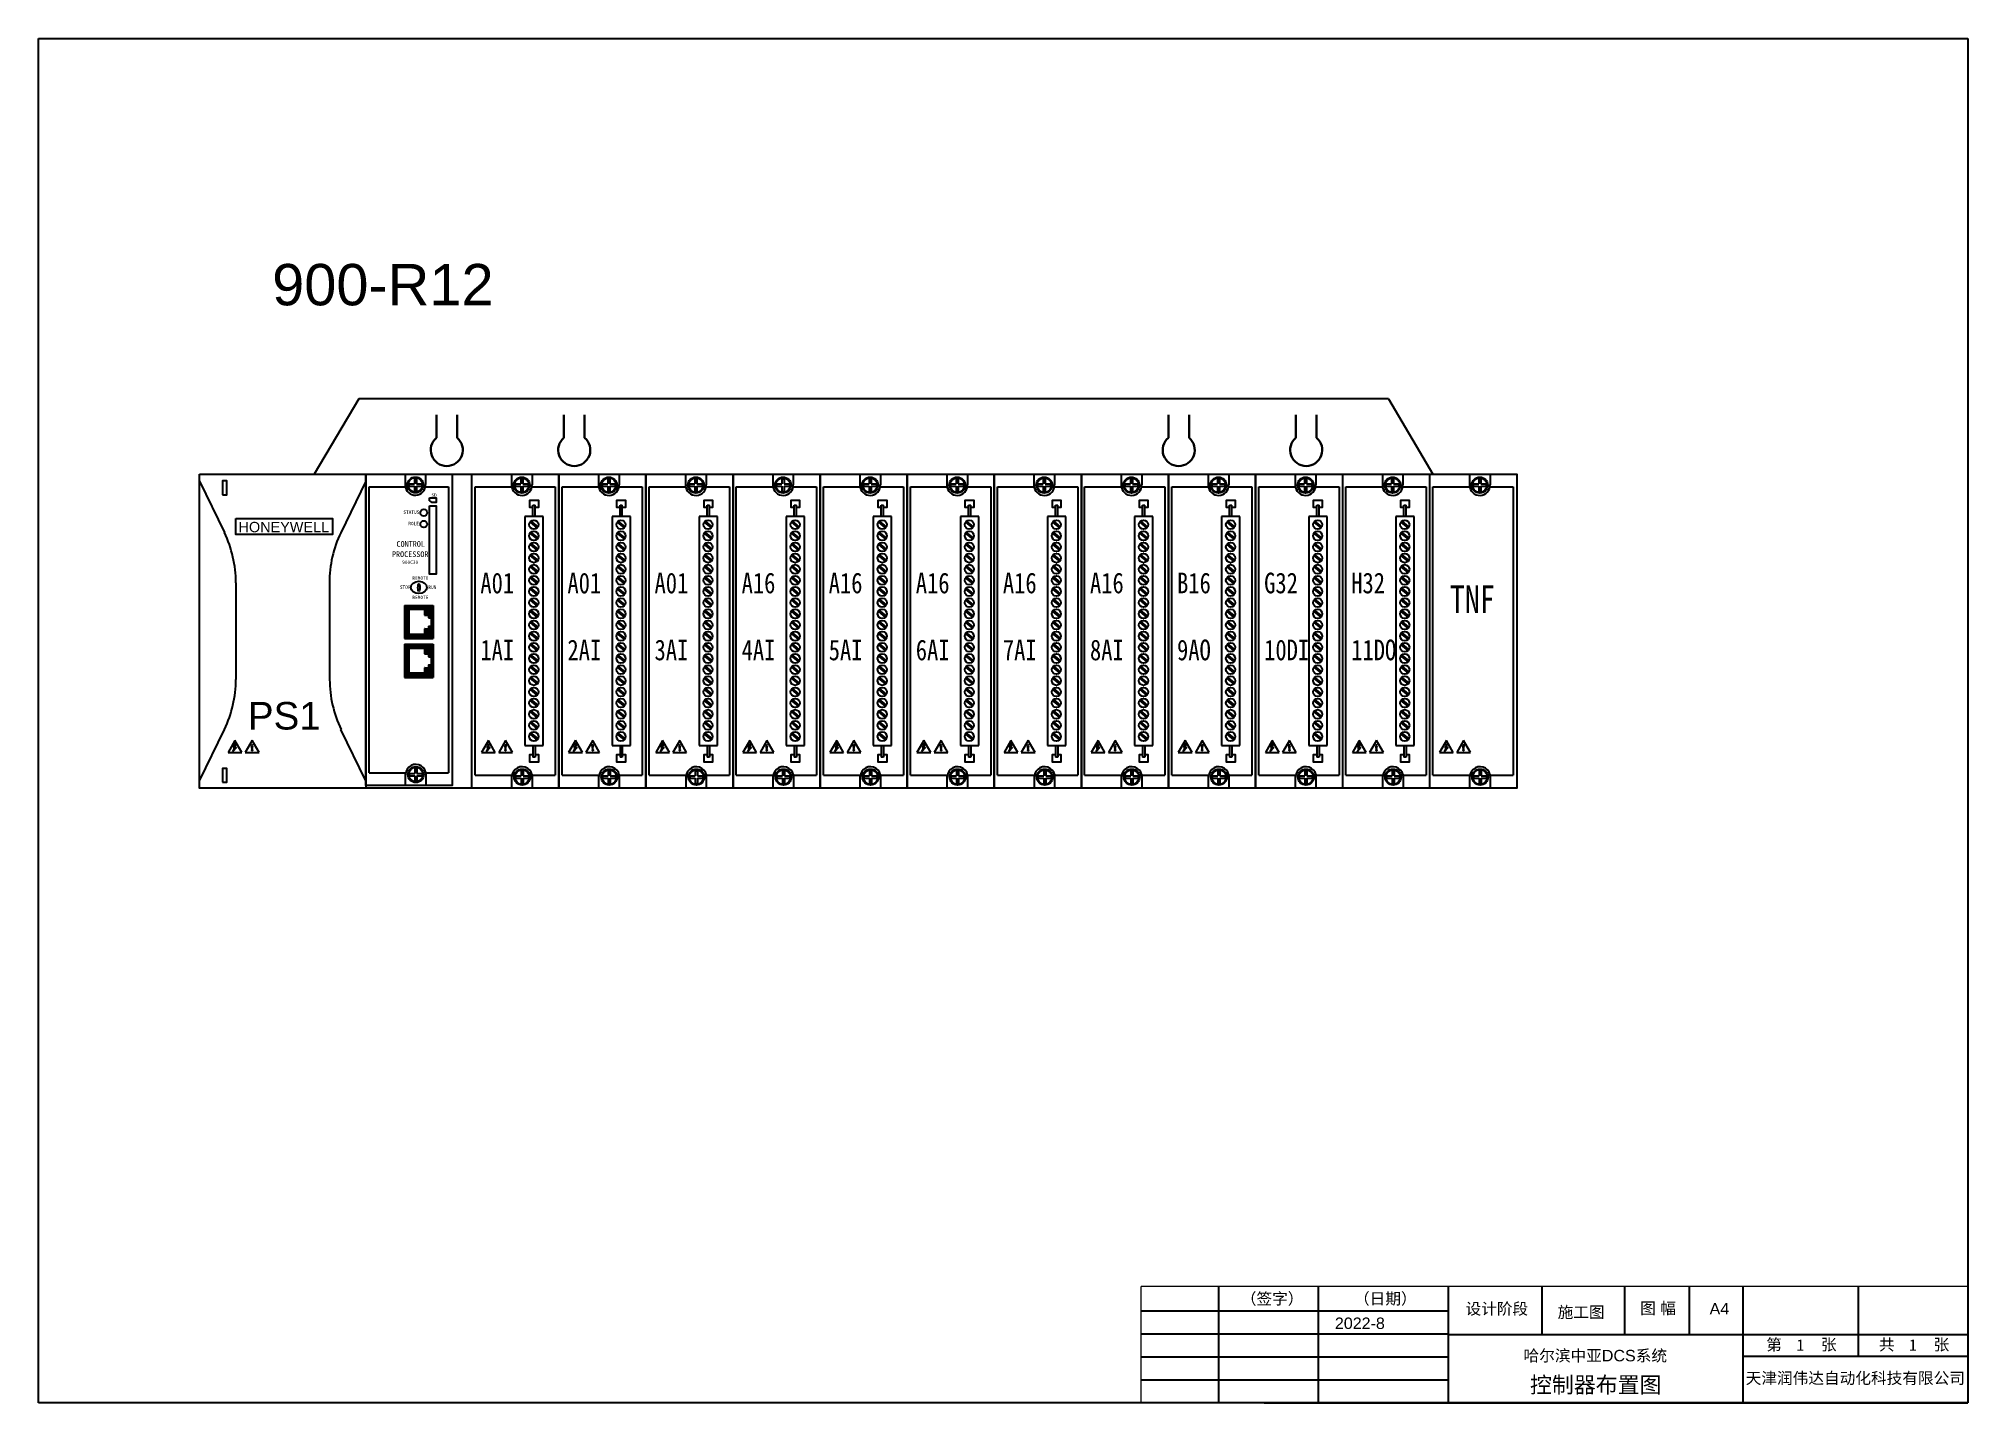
# Model space of a CAD drawing. Extents: x -159874 to -117758, y 9787 to 31117.
# Drawn here: x -156069 to -151867, y 24027 to 26998 of the extents above; entities that cross this region are included whole.
import ezdxf
from ezdxf.enums import TextEntityAlignment as Align

# ---------------------------------------------------------------- set-up
doc = ezdxf.new("R2010")
doc.units = 0
doc.layers.get('0').update_dxf_attribs({"linetype": 'CONTINUOUS'})
for name, color, linetype in [('1', 143, 'CONTINUOUS'), ('Title Block', 7, 'CONTINUOUS'), ('증설con', 4, 'CONTINUOUS')]:
    doc.layers.add(name, color=color, linetype=linetype)
doc.layers.add('AM_0', color=7, linetype='CONTINUOUS', lineweight=30)
doc.styles.add('Arial', font='arial.ttf')
doc.styles.get("Standard").update_dxf_attribs({"font": ''})
doc.styles.get('Standard').set_extended_font_data('SimSun')

msp = doc.modelspace()

# ---------------------------------------------------------------- texts
at = {"color": 0, "char_height": 45, "width": 99.792, "attachment_point": 1, "line_spacing_factor": 0.9}
for s, insert in [('{\\W0.8;A01}', (-155107.06463, 25835.49623)), ('{\\W0.8;A01}', (-154917.45983, 25835.49623)), ('{\\W0.8;A01}', (-154727.85503, 25835.49623)), ('{\\W0.8;A16}', (-154538.25023, 25835.49623)), ('{\\W0.8;A16}', (-154348.64543, 25835.49623)), ('{\\W0.8;A16}', (-154159.04063, 25835.49623)), ('{\\W0.8;A16}', (-153969.43583, 25835.49623)), ('{\\W0.8;A16}', (-153779.83103, 25835.49623)), ('{\\W0.8;B16}', (-153590.22623, 25835.49623)), ('{\\W0.8;G32}', (-153400.62143, 25835.49623)), ('{\\W0.8;H32}', (-153211.01663, 25835.49623)), ('{\\W0.8;1AI}', (-155107.06463, 25689.70985)), ('{\\W0.8;2AI}', (-154917.45983, 25689.70985)), ('{\\W0.8;3AI}', (-154727.85503, 25689.70985)), ('{\\W0.8;4AI}', (-154538.25023, 25689.70985)), ('{\\W0.8;5AI}', (-154348.64543, 25689.70985)), ('{\\W0.8;6AI}', (-154159.04063, 25689.70985)), ('{\\W0.8;7AI}', (-153969.43583, 25689.70985)), ('{\\W0.8;8AI}', (-153779.83103, 25689.70985)), ('{\\W0.8;9AO}', (-153590.22623, 25689.70985)), ('{\\W0.8;10DI}', (-153400.62143, 25689.70985)), ('{\\W0.8;11DO}', (-153211.01663, 25689.70985))]:
    msp.add_mtext(s, dxfattribs=dict(at, insert=insert))
at = {"layer": '1', "style": 'Arial'}
for s, p in [('（签字）', (-153451.48766, 24242.32799)), ('（日期）', (-153205.05058, 24242.32799)), ('设计阶段', (-152962.27083, 24220.36335)), ('图 幅', (-152582.00997, 24221.50683)), ('A4', (-152430.88648, 24220.41133)), ('2022-8', (-153246.62807, 24188.7379)), ('施工图', (-152761.68452, 24212.90005))]:
    msp.add_text(s, height=25, dxfattribs=at).set_placement(p)
at = {"layer": '1'}
for s, p in [('第     张', (-152307.40892, 24142.3071)), ('1', (-152241.85003, 24141.25202)), ('共     张', (-152062.22543, 24142.3071)), ('1', (-151996.66655, 24141.25202))]:
    msp.add_text(s, height=25, dxfattribs=at).set_placement(p)
at = {"layer": '1', "style": 'Arial'}
for s, height, p in [('哈尔滨中亚DCS系统', 25, (-152679.73327, 24130.79988)), ('控制器布置图', 35, (-152678.72575, 24067.32852)), ('天津润伟达自动化科技有限公司', 25, (-152113.53732, 24081.77343))]:
    msp.add_text(s, height=height, dxfattribs=at).set_placement(p, align=Align.MIDDLE_CENTER)
at = {"layer": 'AM_0', "color": 7, "lineweight": 15, "style": 'Arial'}
for s, height, p in [('900-R12', 90, (-155560.41913, 26417.58546)), ('PS1', 60, (-155613.1419, 25493.92983))]:
    msp.add_text(s, height=height, dxfattribs=at).set_placement(p)

# ---------------------------------------------------------------- blocks, each defined once
blk = doc.blocks.new('900P01-0301')
for p, q in [((20484.5, 3992.88), (20495.39, 3970.44)), ((20557.1, 3992.85), (20546.21, 3970.41)), ((20500.4, 3948.61), (20500.4, 3906.39)), ((20541.2, 3948.59), (20541.2, 3906.36)), ((20484.5, 3862.12), (20495.39, 3884.56)), ((20557.1, 3862.12), (20546.21, 3884.56))]:
    blk.add_line(p, q)
at = {"color": 1}
blk.add_lwpolyline([(20500.42, 3976.59), (20542.56, 3976.59), (20542.56, 3969.57), (20500.42, 3969.57)], close=True, dxfattribs=at)
for centre, start, end in [((20450.4, 3948.61), 0, 25.87779), ((20591.2, 3948.59), 154.12221, 180), ((20450.4, 3906.39), 334.12221, 0), ((20591.33, 3906.36), 180, 205.87779)]:
    blk.add_arc(centre, 50, start, end)
at = {"layer": 'Title Block', "color": 0}
for p, q in [((20500, 3879.7), (20497, 3874.5)), ((20497, 3874.5), (20503, 3874.5)), ((20500.72, 3876.75), (20499, 3874.77)), ((20500, 3876.5), (20499, 3874.77)), ((20500.25, 3878.23), (20499.25, 3876.5)), ((20499.25, 3876.5), (20500, 3876.5)), ((20500.25, 3878.23), (20499.85, 3876.75)), ((20499.85, 3876.75), (20500.72, 3876.75)), ((20503, 3874.5), (20500, 3879.7)), ((20507.5, 3879.7), (20504.5, 3874.5)), ((20504.5, 3874.5), (20510.5, 3874.5)), ((20507.5, 3876), (20507.23, 3877.52)), ((20510.5, 3874.5), (20507.5, 3879.7)), ((20507.5, 3876), (20507.77, 3877.52))]:
    blk.add_line(p, q, dxfattribs=at)
for points in [[(20484.5, 3996), (20557.1, 3996), (20557.1, 3859), (20484.5, 3859)], [(20494.5, 3987), (20496.5, 3987), (20496.5, 3993), (20494.5, 3993)], [(20494.5, 3861.5), (20496.5, 3861.5), (20496.5, 3867.5), (20494.5, 3867.5)]]:
    blk.add_lwpolyline(points, close=True, dxfattribs=at)
blk.add_circle((20507.5, 3875.5), 0.2, dxfattribs=at)
blk.add_arc((20507.5, 3877.48), 0.27, 5.30022, 177.39045, dxfattribs=at)
at = {"color": 1, "linetype": 'Continuous', "lineweight": 0, "style": 'Arial'}
blk.add_text('HONEYWELL', height=4.5, dxfattribs=at).set_placement((20521.32, 3970.63, 0), align=Align.CENTER)
blk = doc.blocks.new('900TNF-0200(2)')
for p, q in [((20775.63, 3996), (20775.63, 3991.02)), ((20784.61, 3996), (20784.61, 3991.37)), ((20759.72, 3864.61), (20759.72, 3990.39)), ((20759.72, 3990.39), (20775.7, 3990.39)), ((20784.54, 3990.39), (20794.73, 3990.39)), ((20794.73, 3990.39), (20794.73, 3864.61)), ((20759.72, 3864.61), (20775.88, 3864.61)), ((20775.81, 3859), (20775.81, 3863.98)), ((20784.72, 3864.61), (20794.73, 3864.61)), ((20784.79, 3859), (20784.79, 3863.63))]:
    blk.add_line(p, q)
at = {"color": 7}
for p, q in [((20777.36, 3991.74), (20779.67, 3991.74)), ((20777.36, 3990.67), (20777.36, 3991.74)), ((20779.67, 3993.97), (20779.67, 3991.74)), ((20779.67, 3993.97), (20780.57, 3993.97)), ((20780.57, 3993.97), (20780.57, 3991.74)), ((20780.57, 3991.74), (20782.88, 3991.74)), ((20777.36, 3990.67), (20779.67, 3990.67)), ((20779.67, 3990.67), (20779.67, 3988.44)), ((20779.67, 3988.44), (20780.57, 3988.44)), ((20780.57, 3990.67), (20780.57, 3988.44)), ((20780.57, 3990.67), (20782.88, 3990.67)), ((20779.85, 3866.56), (20779.85, 3864.33)), ((20779.85, 3866.56), (20780.75, 3866.56)), ((20780.75, 3866.56), (20780.75, 3864.33)), ((20777.54, 3864.33), (20779.85, 3864.33)), ((20777.54, 3863.26), (20777.54, 3864.33)), ((20777.54, 3863.26), (20779.85, 3863.26)), ((20779.85, 3863.26), (20779.85, 3861.03)), ((20779.85, 3861.03), (20780.75, 3861.03)), ((20780.75, 3864.33), (20783.06, 3864.33)), ((20780.75, 3863.26), (20780.75, 3861.03)), ((20780.75, 3863.26), (20783.06, 3863.26))]:
    blk.add_line(p, q, dxfattribs=at)
blk.add_lwpolyline([(20758.3, 3996), (20796.3, 3996), (20796.3, 3859), (20758.3, 3859)], close=True)
for centre, radius in [((20780.12, 3991.2), 3.5), ((20780.12, 3991.2), 3.18), ((20780.3, 3863.8), 3.5), ((20780.3, 3863.8), 3.18)]:
    blk.add_circle(centre, radius, dxfattribs=at)
for centre, start, end in [((20780.12, 3991.2), 182.29967, 2.29967), ((20780.3, 3863.8), 357.70033, 177.70033)]:
    blk.add_arc(centre, 4.5, start, end)
at = {"layer": 'Title Block', "color": 0}
for p, q in [((20782.88, 3991.74), (20782.88, 3990.67)), ((20765.58, 3879.7), (20762.58, 3874.5)), ((20762.58, 3874.5), (20768.58, 3874.5)), ((20766.3, 3876.75), (20764.58, 3874.77)), ((20765.58, 3876.5), (20764.58, 3874.77)), ((20765.83, 3878.23), (20764.83, 3876.5)), ((20764.83, 3876.5), (20765.58, 3876.5)), ((20765.83, 3878.23), (20765.43, 3876.75)), ((20765.43, 3876.75), (20766.3, 3876.75)), ((20768.58, 3874.5), (20765.58, 3879.7)), ((20773.08, 3879.7), (20770.08, 3874.5)), ((20770.08, 3874.5), (20776.08, 3874.5)), ((20773.08, 3876), (20772.81, 3877.52)), ((20776.08, 3874.5), (20773.08, 3879.7)), ((20773.08, 3876), (20773.34, 3877.52)), ((20783.06, 3864.33), (20783.06, 3863.26))]:
    blk.add_line(p, q, dxfattribs=at)
blk.add_circle((20773.08, 3875.5), 0.2, dxfattribs=at)
blk.add_arc((20773.08, 3877.48), 0.27, 5.30022, 177.39045, dxfattribs=at)
at = {"insert": (20767.11, 3947.45), "char_height": 12, "width": 35, "attachment_point": 1}
blk.add_mtext('{\\W0.8;TNF}', dxfattribs=at)
blk = doc.blocks.new('900CP1-0200(2)')
for p, q in [((20650.62, 3864.61), (20650.62, 3990.39)), ((20650.62, 3990.39), (20666.59, 3990.39)), ((20666.52, 3996), (20666.52, 3991.02)), ((20675.44, 3990.39), (20685.62, 3990.39)), ((20675.51, 3996), (20675.51, 3991.37)), ((20685.62, 3990.39), (20685.62, 3864.61)), ((20650.62, 3864.61), (20666.77, 3864.61)), ((20666.7, 3859), (20666.7, 3863.98)), ((20675.62, 3864.61), (20685.62, 3864.61)), ((20675.69, 3859), (20675.69, 3863.63))]:
    blk.add_line(p, q)
at = {"color": 7}
for p, q in [((20668.25, 3991.74), (20670.57, 3991.74)), ((20668.25, 3990.67), (20668.25, 3991.74)), ((20668.25, 3990.67), (20670.57, 3990.67)), ((20670.57, 3993.97), (20670.57, 3991.74)), ((20670.57, 3993.97), (20671.47, 3993.97)), ((20670.57, 3990.67), (20670.57, 3988.44)), ((20671.47, 3993.97), (20671.47, 3991.74)), ((20671.47, 3991.74), (20673.78, 3991.74)), ((20671.47, 3990.67), (20671.47, 3988.44)), ((20671.47, 3990.67), (20673.78, 3990.67)), ((20670.57, 3988.44), (20671.47, 3988.44)), ((20666.16, 3938.21), (20666.16, 3923.63)), ((20666.16, 3938.21), (20678.76, 3938.21)), ((20678.76, 3938.21), (20678.76, 3923.63)), ((20666.16, 3923.63), (20678.76, 3923.63)), ((20666.16, 3921.14), (20666.16, 3906.56)), ((20666.16, 3921.14), (20678.76, 3921.14)), ((20678.76, 3921.14), (20678.76, 3906.56)), ((20666.16, 3906.56), (20678.76, 3906.56)), ((20668.44, 3864.33), (20670.75, 3864.33)), ((20668.44, 3863.26), (20668.44, 3864.33)), ((20668.44, 3863.26), (20670.75, 3863.26)), ((20670.75, 3866.56), (20670.75, 3864.33)), ((20670.75, 3866.56), (20671.65, 3866.56)), ((20670.75, 3863.26), (20670.75, 3861.03)), ((20671.65, 3866.56), (20671.65, 3864.33)), ((20671.65, 3864.33), (20673.96, 3864.33)), ((20671.65, 3863.26), (20671.65, 3861.03)), ((20671.65, 3863.26), (20673.96, 3863.26)), ((20670.75, 3861.03), (20671.65, 3861.03))]:
    blk.add_line(p, q, dxfattribs=at)
blk.add_lwpolyline([(20649.2, 3996), (20687.2, 3996), (20687.2, 3859), (20649.2, 3859)], close=True)
for centre, radius in [((20671.02, 3991.2), 3.5), ((20671.02, 3991.2), 3.18), ((20671.2, 3863.8), 3.5), ((20671.2, 3863.8), 3.18)]:
    blk.add_circle(centre, radius, dxfattribs=at)
for centre, start, end in [((20671.02, 3991.2), 182.29967, 2.29967), ((20671.2, 3863.8), 357.70033, 177.70033)]:
    blk.add_arc(centre, 4.5, start, end)
for centre, major_axis, ratio in [((20672.54, 3946.16), (3.55, 0), 0.766082), ((20672.54, 3946), (0, -1.67), 0.245099)]:
    blk.add_ellipse(centre, major_axis=major_axis, ratio=ratio)
at = {"layer": 'Title Block', "color": 0}
for p, q in [((20673.78, 3991.74), (20673.78, 3990.67)), ((20677.2, 3984.25), (20677.2, 3985.5)), ((20677.2, 3984.25), (20678.2, 3983.5)), ((20673.96, 3864.33), (20673.96, 3863.26))]:
    blk.add_line(p, q, dxfattribs=at)
blk.add_lwpolyline([(20677.2, 3985.5), (20680.2, 3985.5), (20680.2, 3983.5), (20678.2, 3983.5)], dxfattribs=at)
blk.add_lwpolyline([(20677.2, 3982), (20680.2, 3982), (20680.2, 3952), (20677.2, 3952)], close=True, dxfattribs=at)
for centre in [(20674.7, 3979), (20674.7, 3974)]:
    blk.add_circle(centre, 1.5, dxfattribs=at)
at = {"layer": '증설con', "color": 7}
for p, q in [((20666.34, 3938.12), (20678.58, 3938.12)), ((20666.34, 3923.72), (20666.34, 3938.12)), ((20668.79, 3938.12), (20666.34, 3935.67)), ((20668, 3938.12), (20666.34, 3936.47)), ((20669.42, 3938.12), (20666.34, 3935.04)), ((20667.2, 3938.12), (20666.34, 3937.26)), ((20668.14, 3936.05), (20666.34, 3934.25)), ((20668.14, 3935.09), (20666.34, 3933.29)), ((20668.14, 3934.29), (20666.34, 3932.49)), ((20668.14, 3933.5), (20666.34, 3931.7)), ((20668.14, 3932.7), (20666.34, 3930.9)), ((20668.14, 3931.9), (20666.34, 3930.1)), ((20667.96, 3930.92), (20666.34, 3929.31)), ((20668.14, 3930.31), (20666.34, 3928.51)), ((20667.16, 3930.92), (20667.15, 3930.91)), ((20668.14, 3931.11), (20667.96, 3930.92)), ((20675.07, 3936.37), (20668.14, 3936.37)), ((20668.14, 3936.37), (20668.14, 3925.47)), ((20670.22, 3938.12), (20668.47, 3936.37)), ((20671.01, 3938.12), (20669.26, 3936.37)), ((20671.81, 3938.12), (20670.06, 3936.37)), ((20672.6, 3938.12), (20670.85, 3936.37)), ((20673.4, 3938.12), (20671.65, 3936.37)), ((20674.19, 3938.12), (20672.44, 3936.37)), ((20674.99, 3938.12), (20673.24, 3936.37)), ((20675.79, 3938.12), (20674.03, 3936.37)), ((20676.58, 3938.12), (20674.83, 3936.37)), ((20678.17, 3938.12), (20675.07, 3935.02)), ((20677.38, 3938.12), (20675.07, 3935.82)), ((20678.58, 3937.74), (20675.07, 3934.23)), ((20675.07, 3936.37), (20675.07, 3933.93)), ((20675.07, 3933.93), (20676.78, 3933.93)), ((20678.58, 3936.94), (20675.58, 3933.93)), ((20678.58, 3936.15), (20676.37, 3933.93)), ((20678.58, 3935.35), (20676.78, 3933.55)), ((20678.58, 3934.56), (20676.78, 3932.76)), ((20676.78, 3933.93), (20676.78, 3932.72)), ((20676.78, 3932.72), (20677.95, 3932.72)), ((20678.58, 3933.76), (20677.54, 3932.72)), ((20678.58, 3932.96), (20677.95, 3932.33)), ((20677.95, 3932.72), (20677.95, 3929.12)), ((20678.58, 3932.17), (20677.95, 3931.54)), ((20678.58, 3931.37), (20677.95, 3930.74)), ((20678.58, 3930.58), (20677.95, 3929.95)), ((20678.58, 3923.72), (20678.58, 3938.12)), ((20678.58, 3924.03), (20678.58, 3937.8)), ((20668.14, 3929.52), (20666.34, 3927.72)), ((20668.14, 3928.72), (20666.34, 3926.92)), ((20668.14, 3927.93), (20666.34, 3926.13)), ((20668.14, 3927.13), (20666.34, 3925.33)), ((20668.14, 3926.34), (20666.34, 3924.54)), ((20668.14, 3925.54), (20666.34, 3923.74)), ((20666.34, 3923.72), (20678.58, 3923.72)), ((20668.87, 3925.47), (20667.12, 3923.72)), ((20669.43, 3925.4), (20667.75, 3923.72)), ((20675.07, 3925.47), (20668.14, 3925.47)), ((20670.29, 3925.47), (20668.54, 3923.72)), ((20671.02, 3925.4), (20669.34, 3923.72)), ((20671.02, 3924.61), (20670.14, 3923.72)), ((20672.68, 3925.47), (20670.93, 3923.72)), ((20671.89, 3925.47), (20671.02, 3924.61)), ((20671.09, 3925.47), (20671.02, 3925.4)), ((20673.48, 3925.47), (20671.73, 3923.72)), ((20674.27, 3925.47), (20672.52, 3923.72)), ((20675.07, 3925.47), (20673.32, 3923.72)), ((20678.58, 3928.19), (20674.11, 3923.72)), ((20678.58, 3927.4), (20674.91, 3923.72)), ((20678.58, 3928.99), (20675.07, 3925.48)), ((20675.07, 3927.9), (20675.07, 3925.47)), ((20676.71, 3927.9), (20675.07, 3926.27)), ((20675.07, 3927.9), (20676.78, 3927.9)), ((20675.12, 3927.9), (20675.07, 3927.86)), ((20675.91, 3927.9), (20675.07, 3927.07)), ((20678.58, 3926.6), (20675.7, 3923.72)), ((20678.58, 3925.8), (20676.5, 3923.72)), ((20676.78, 3929.12), (20676.78, 3927.9)), ((20676.78, 3929.12), (20677.95, 3929.12)), ((20677.13, 3929.12), (20676.78, 3928.78)), ((20677.92, 3929.12), (20676.78, 3927.98)), ((20678.58, 3925.01), (20677.29, 3923.72)), ((20678.58, 3929.78), (20677.95, 3929.15)), ((20678.58, 3924.21), (20678.09, 3923.72)), ((20666.34, 3921.05), (20678.58, 3921.05)), ((20666.34, 3906.65), (20666.34, 3921.05)), ((20668.79, 3921.05), (20666.34, 3918.6)), ((20668, 3921.05), (20666.34, 3919.4)), ((20669.42, 3921.05), (20666.34, 3917.97)), ((20667.2, 3921.05), (20666.34, 3920.19)), ((20668.14, 3918.97), (20666.34, 3917.17)), ((20668.14, 3918.01), (20666.34, 3916.21)), ((20668.14, 3917.22), (20666.34, 3915.42)), ((20668.14, 3916.42), (20666.34, 3914.62)), ((20668.14, 3915.63), (20666.34, 3913.83)), ((20668.14, 3914.83), (20666.34, 3913.03)), ((20667.96, 3913.85), (20666.34, 3912.24)), ((20668.14, 3913.24), (20666.34, 3911.44)), ((20667.16, 3913.85), (20667.15, 3913.84)), ((20668.14, 3914.04), (20667.96, 3913.85)), ((20675.07, 3919.3), (20668.14, 3919.3)), ((20668.14, 3919.3), (20668.14, 3908.4)), ((20670.22, 3921.05), (20668.47, 3919.3)), ((20671.01, 3921.05), (20669.26, 3919.3)), ((20671.81, 3921.05), (20670.06, 3919.3)), ((20672.6, 3921.05), (20670.85, 3919.3)), ((20673.4, 3921.05), (20671.65, 3919.3)), ((20674.19, 3921.05), (20672.44, 3919.3)), ((20674.99, 3921.05), (20673.24, 3919.3)), ((20675.79, 3921.05), (20674.03, 3919.3)), ((20676.58, 3921.05), (20674.83, 3919.3)), ((20678.17, 3921.05), (20675.07, 3917.95)), ((20677.38, 3921.05), (20675.07, 3918.75)), ((20678.58, 3920.66), (20675.07, 3917.15)), ((20675.07, 3919.3), (20675.07, 3916.86)), ((20675.07, 3916.86), (20676.78, 3916.86)), ((20678.58, 3919.87), (20675.58, 3916.86)), ((20678.58, 3919.07), (20676.37, 3916.86)), ((20678.58, 3918.28), (20676.78, 3916.48)), ((20678.58, 3917.48), (20676.78, 3915.68)), ((20676.78, 3916.86), (20676.78, 3915.65)), ((20676.78, 3915.65), (20677.95, 3915.65)), ((20678.58, 3916.69), (20677.54, 3915.65)), ((20678.58, 3915.89), (20677.95, 3915.26)), ((20677.95, 3915.65), (20677.95, 3912.05)), ((20678.58, 3915.1), (20677.95, 3914.47)), ((20678.58, 3914.3), (20677.95, 3913.67)), ((20678.58, 3913.5), (20677.95, 3912.87)), ((20678.58, 3906.65), (20678.58, 3921.05)), ((20678.58, 3906.96), (20678.58, 3920.73)), ((20668.14, 3912.45), (20666.34, 3910.65)), ((20668.14, 3911.65), (20666.34, 3909.85)), ((20668.14, 3910.85), (20666.34, 3909.05)), ((20668.14, 3910.06), (20666.34, 3908.26)), ((20668.14, 3909.26), (20666.34, 3907.46)), ((20668.14, 3908.47), (20666.34, 3906.67)), ((20666.34, 3906.65), (20678.58, 3906.65)), ((20668.87, 3908.4), (20667.12, 3906.65)), ((20669.43, 3908.33), (20667.75, 3906.65)), ((20675.07, 3908.4), (20668.14, 3908.4)), ((20670.29, 3908.4), (20668.54, 3906.65)), ((20671.02, 3908.33), (20669.34, 3906.65)), ((20671.02, 3907.54), (20670.14, 3906.65)), ((20672.68, 3908.4), (20670.93, 3906.65)), ((20671.89, 3908.4), (20671.02, 3907.54)), ((20671.09, 3908.4), (20671.02, 3908.33)), ((20673.48, 3908.4), (20671.73, 3906.65)), ((20674.27, 3908.4), (20672.52, 3906.65)), ((20675.07, 3908.4), (20673.32, 3906.65)), ((20678.58, 3911.12), (20674.11, 3906.65)), ((20678.58, 3910.32), (20674.91, 3906.65)), ((20678.58, 3911.91), (20675.07, 3908.4)), ((20675.07, 3910.83), (20675.07, 3908.4)), ((20676.71, 3910.83), (20675.07, 3909.2)), ((20675.07, 3910.83), (20676.78, 3910.83)), ((20675.12, 3910.83), (20675.07, 3910.79)), ((20675.91, 3910.83), (20675.07, 3909.99)), ((20678.58, 3909.53), (20675.7, 3906.65)), ((20678.58, 3908.73), (20676.5, 3906.65)), ((20676.78, 3912.05), (20676.78, 3910.83)), ((20676.78, 3912.05), (20677.95, 3912.05)), ((20677.13, 3912.05), (20676.78, 3911.7)), ((20677.92, 3912.05), (20676.78, 3910.91)), ((20678.58, 3907.94), (20677.29, 3906.65)), ((20678.58, 3912.71), (20677.95, 3912.08)), ((20678.58, 3907.14), (20678.09, 3906.65))]:
    blk.add_line(p, q, dxfattribs=at)
at = {"layer": 'Title Block', "color": 0, "attachment_point": 1}
for s, insert, char_height in [('  SD', (20675.7, 3987.5), 1.5), ('STATUS', (20665.7, 3980), 1.5), (' ROLE', (20666.7, 3975), 1.5), ('CONTROL', (20662.7, 3966.5), 2.5), ('PROCESSOR', (20660.7, 3962), 2.5), ('900C30', (20665.2, 3958), 1.5), ('STOP', (20664.2, 3947), 1.5), ('REMOTE', (20669.7, 3951), 1.5), ('RUN', (20676.7, 3947), 1.5), ('REMOTE', (20669.7, 3942.5), 1.5)]:
    blk.add_mtext_dynamic_manual_height_columns(s, width=8, gutter_width=1, heights=[0], dxfattribs=dict(at, insert=insert, char_height=char_height))

# ---------------------------------------------------------------- linework, layer by layer
for p, q in [((-153129.88239, 26214.09103), (-155371.83773, 26214.09103)), ((-155039.3962, 26050.12328), (-155039.3962, 26025.29327)), ((-154994.54731, 26050.12328), (-154994.54731, 26027.02737)), ((-154849.7914, 26050.12328), (-154849.7914, 26025.29327)), ((-154804.94251, 26050.12328), (-154804.94251, 26027.02737)), ((-154660.1866, 26050.12328), (-154660.1866, 26025.29327)), ((-154615.33771, 26050.12328), (-154615.33771, 26027.02737)), ((-154470.5818, 26050.12328), (-154470.5818, 26025.29327)), ((-154425.73291, 26050.12328), (-154425.73291, 26027.02737)), ((-154091.3722, 26050.12328), (-154091.3722, 26025.29327)), ((-154046.52331, 26050.12328), (-154046.52331, 26027.02737)), ((-153901.7674, 26050.12328), (-153901.7674, 26025.29327)), ((-153856.91851, 26050.12328), (-153856.91851, 26027.02737)), ((-155118.75031, 26022.12072), (-155039.04156, 26022.12072)), ((-155118.75031, 25394.55064), (-155118.75031, 26022.12072)), ((-154994.90454, 26022.12072), (-154944.08347, 26022.12072)), ((-154944.08347, 26022.12072), (-154944.08347, 25394.55064)), ((-154929.14551, 26022.12072), (-154849.43676, 26022.12072)), ((-154929.14551, 25394.55064), (-154929.14551, 26022.12072)), ((-154805.29974, 26022.12072), (-154754.47867, 26022.12072)), ((-154754.47867, 26022.12072), (-154754.47867, 25394.55064)), ((-154739.54071, 26022.12072), (-154659.83196, 26022.12072)), ((-154739.54071, 25394.55064), (-154739.54071, 26022.12072)), ((-154615.69494, 26022.12072), (-154564.87387, 26022.12072)), ((-154549.93591, 26022.12072), (-154470.22716, 26022.12072)), ((-154549.93591, 25394.55064), (-154549.93591, 26022.12072)), ((-154426.09014, 26022.12072), (-154375.26907, 26022.12072)), ((-154170.72631, 26022.12072), (-154091.01756, 26022.12072)), ((-154170.72631, 25394.55064), (-154170.72631, 26022.12072)), ((-154046.88054, 26022.12072), (-153996.05947, 26022.12072)), ((-153981.12151, 26022.12072), (-153901.41276, 26022.12072)), ((-153981.12151, 25394.55064), (-153981.12151, 26022.12072)), ((-153857.27574, 26022.12072), (-153806.45467, 26022.12072)), ((-155118.75031, 25394.55064), (-155038.14108, 25394.55064)), ((-155038.49573, 25366.54808), (-155038.49573, 25391.3781)), ((-154994.00406, 25394.55064), (-154944.08347, 25394.55064)), ((-154993.64684, 25366.54808), (-154993.64684, 25389.64399)), ((-154929.14551, 25394.55064), (-154848.53628, 25394.55064)), ((-154848.89093, 25366.54808), (-154848.89093, 25391.3781)), ((-154804.39926, 25394.55064), (-154754.47867, 25394.55064)), ((-154804.04204, 25366.54808), (-154804.04204, 25389.64399)), ((-154739.54071, 25394.55064), (-154658.93148, 25394.55064)), ((-154659.28613, 25366.54808), (-154659.28613, 25391.3781)), ((-154614.79446, 25394.55064), (-154564.87387, 25394.55064)), ((-154614.43724, 25366.54808), (-154614.43724, 25389.64399)), ((-154549.93591, 25394.55064), (-154469.32668, 25394.55064)), ((-154469.68133, 25366.54808), (-154469.68133, 25391.3781)), ((-154425.18966, 25394.55064), (-154375.26907, 25394.55064)), ((-154424.83244, 25366.54808), (-154424.83244, 25389.64399)), ((-154170.72631, 25394.55064), (-154090.11708, 25394.55064)), ((-154090.47173, 25366.54808), (-154090.47173, 25391.3781)), ((-154045.98006, 25394.55064), (-153996.05947, 25394.55064)), ((-154045.62284, 25366.54808), (-154045.62284, 25389.64399)), ((-153981.12151, 25394.55064), (-153900.51228, 25394.55064)), ((-153900.86693, 25366.54808), (-153900.86693, 25391.3781)), ((-153856.37526, 25394.55064), (-153806.45467, 25394.55064)), ((-153856.01804, 25366.54808), (-153856.01804, 25389.64399))]:
    msp.add_line(p, q)
at = {"color": 0}
for p, q in [((-154280.977, 26050.12328), (-154280.977, 26025.29327)), ((-154236.12811, 26050.12328), (-154236.12811, 26027.02737)), ((-153712.1626, 26050.12328), (-153712.1626, 26025.29327)), ((-153667.31371, 26050.12328), (-153667.31371, 26027.02737)), ((-153522.5578, 26050.12328), (-153522.5578, 26025.29327)), ((-153477.70891, 26050.12328), (-153477.70891, 26027.02737)), ((-153332.953, 26050.12328), (-153332.953, 26025.29327)), ((-153288.10411, 26050.12328), (-153288.10411, 26027.02737)), ((-153143.3482, 26050.12328), (-153143.3482, 26025.29327)), ((-153098.49931, 26050.12328), (-153098.49931, 26027.02737)), ((-154564.87387, 26022.12072), (-154564.87387, 25394.55064)), ((-154375.26907, 26022.12072), (-154375.26907, 25394.55064)), ((-154360.33111, 26022.12072), (-154280.62236, 26022.12072)), ((-154360.33111, 25394.55064), (-154360.33111, 26022.12072)), ((-154272.33303, 26028.85497), (-154260.79235, 26028.85497)), ((-154272.33303, 26023.53252), (-154272.33303, 26028.85497)), ((-154272.33303, 26023.53252), (-154260.79235, 26023.53252)), ((-154260.79235, 26039.97293), (-154260.79235, 26028.85497)), ((-154260.79235, 26039.97293), (-154256.31535, 26039.97293)), ((-154260.79235, 26023.53252), (-154260.79235, 26012.41456)), ((-154260.79235, 26012.41456), (-154256.31535, 26012.41456)), ((-154256.31535, 26039.97293), (-154256.31535, 26028.85497)), ((-154256.31535, 26028.85497), (-154244.77467, 26028.85497)), ((-154256.31535, 26023.53252), (-154256.31535, 26012.41456)), ((-154256.31535, 26023.53252), (-154244.77467, 26023.53252)), ((-154236.48534, 26022.12072), (-154185.66427, 26022.12072)), ((-154185.66427, 26022.12072), (-154185.66427, 25394.55064)), ((-153996.05947, 26022.12072), (-153996.05947, 25394.55064)), ((-153806.45467, 26022.12072), (-153806.45467, 25394.55064)), ((-153791.51671, 26022.12072), (-153711.80796, 26022.12072)), ((-153791.51671, 25394.55064), (-153791.51671, 26022.12072)), ((-153703.51863, 26028.85497), (-153691.97795, 26028.85497)), ((-153703.51863, 26023.53252), (-153703.51863, 26028.85497)), ((-153703.51863, 26023.53252), (-153691.97795, 26023.53252)), ((-153691.97795, 26039.97293), (-153691.97795, 26028.85497)), ((-153691.97795, 26039.97293), (-153687.50095, 26039.97293)), ((-153691.97795, 26023.53252), (-153691.97795, 26012.41456)), ((-153691.97795, 26012.41456), (-153687.50095, 26012.41456)), ((-153687.50095, 26039.97293), (-153687.50095, 26028.85497)), ((-153687.50095, 26028.85497), (-153675.96027, 26028.85497)), ((-153687.50095, 26023.53252), (-153687.50095, 26012.41456)), ((-153687.50095, 26023.53252), (-153675.96027, 26023.53252)), ((-153667.67094, 26022.12072), (-153616.84987, 26022.12072)), ((-153616.84987, 26022.12072), (-153616.84987, 25394.55064)), ((-153601.91191, 26022.12072), (-153522.20316, 26022.12072)), ((-153601.91191, 25394.55064), (-153601.91191, 26022.12072)), ((-153513.91383, 26028.85497), (-153502.37315, 26028.85497)), ((-153513.91383, 26023.53252), (-153513.91383, 26028.85497)), ((-153513.91383, 26023.53252), (-153502.37315, 26023.53252)), ((-153502.37315, 26039.97293), (-153502.37315, 26028.85497)), ((-153502.37315, 26039.97293), (-153497.89615, 26039.97293)), ((-153502.37315, 26023.53252), (-153502.37315, 26012.41456)), ((-153502.37315, 26012.41456), (-153497.89615, 26012.41456)), ((-153497.89615, 26039.97293), (-153497.89615, 26028.85497)), ((-153497.89615, 26028.85497), (-153486.35547, 26028.85497)), ((-153497.89615, 26023.53252), (-153497.89615, 26012.41456)), ((-153497.89615, 26023.53252), (-153486.35547, 26023.53252)), ((-153478.06614, 26022.12072), (-153427.24507, 26022.12072)), ((-153427.24507, 26022.12072), (-153427.24507, 25394.55064)), ((-153412.30711, 26022.12072), (-153332.59836, 26022.12072)), ((-153412.30711, 25394.55064), (-153412.30711, 26022.12072)), ((-153324.30903, 26028.85497), (-153312.76835, 26028.85497)), ((-153324.30903, 26023.53252), (-153324.30903, 26028.85497)), ((-153324.30903, 26023.53252), (-153312.76835, 26023.53252)), ((-153312.76835, 26039.97293), (-153312.76835, 26028.85497)), ((-153312.76835, 26039.97293), (-153308.29135, 26039.97293)), ((-153312.76835, 26023.53252), (-153312.76835, 26012.41456)), ((-153312.76835, 26012.41456), (-153308.29135, 26012.41456)), ((-153308.29135, 26039.97293), (-153308.29135, 26028.85497)), ((-153308.29135, 26028.85497), (-153296.75067, 26028.85497)), ((-153308.29135, 26023.53252), (-153308.29135, 26012.41456)), ((-153308.29135, 26023.53252), (-153296.75067, 26023.53252)), ((-153288.46134, 26022.12072), (-153237.64027, 26022.12072)), ((-153237.64027, 26022.12072), (-153237.64027, 25394.55064)), ((-153222.70231, 26022.12072), (-153142.99356, 26022.12072)), ((-153222.70231, 25394.55064), (-153222.70231, 26022.12072)), ((-153134.70423, 26028.85497), (-153123.16355, 26028.85497)), ((-153134.70423, 26023.53252), (-153134.70423, 26028.85497)), ((-153134.70423, 26023.53252), (-153123.16355, 26023.53252)), ((-153123.16355, 26039.97293), (-153123.16355, 26028.85497)), ((-153123.16355, 26039.97293), (-153118.68655, 26039.97293)), ((-153123.16355, 26023.53252), (-153123.16355, 26012.41456)), ((-153123.16355, 26012.41456), (-153118.68655, 26012.41456)), ((-153118.68655, 26039.97293), (-153118.68655, 26028.85497)), ((-153118.68655, 26028.85497), (-153107.14587, 26028.85497)), ((-153118.68655, 26023.53252), (-153118.68655, 26012.41456)), ((-153118.68655, 26023.53252), (-153107.14587, 26023.53252)), ((-153098.85654, 26022.12072), (-153048.03547, 26022.12072)), ((-153048.03547, 26022.12072), (-153048.03547, 25394.55064)), ((-154251.66585, 25957.81568), (-154251.66585, 25458.85568)), ((-154211.74905, 25957.81568), (-154251.66585, 25957.81568)), ((-154240.41826, 25945.24615), (-154225.44666, 25933.16804)), ((-154238.79188, 25947.48069), (-154223.82028, 25935.40258)), ((-154211.74905, 25458.85568), (-154211.74905, 25957.81568)), ((-153682.85145, 25957.81568), (-153682.85145, 25458.85568)), ((-153642.93465, 25957.81568), (-153682.85145, 25957.81568)), ((-153671.60386, 25945.24615), (-153656.63226, 25933.16804)), ((-153669.97748, 25947.48069), (-153655.00588, 25935.40258)), ((-153642.93465, 25458.85568), (-153642.93465, 25957.81568)), ((-153493.24665, 25957.81568), (-153493.24665, 25458.85568)), ((-153453.32985, 25957.81568), (-153493.24665, 25957.81568)), ((-153481.99906, 25945.24615), (-153467.02746, 25933.16804)), ((-153480.37268, 25947.48069), (-153465.40108, 25935.40258)), ((-153453.32985, 25458.85568), (-153453.32985, 25957.81568)), ((-153303.64185, 25957.81568), (-153303.64185, 25458.85568)), ((-153263.72505, 25957.81568), (-153303.64185, 25957.81568)), ((-153292.39426, 25945.24615), (-153277.42266, 25933.16804)), ((-153290.76788, 25947.48069), (-153275.79628, 25935.40258)), ((-153263.72505, 25458.85568), (-153263.72505, 25957.81568)), ((-153114.03705, 25957.81568), (-153114.03705, 25458.85568)), ((-153074.12025, 25957.81568), (-153114.03705, 25957.81568)), ((-153102.78946, 25945.24615), (-153087.81786, 25933.16804)), ((-153101.16308, 25947.48069), (-153086.19148, 25935.40258)), ((-153074.12025, 25458.85568), (-153074.12025, 25957.81568)), ((-154998.83746, 25896.68527), (-154983.86586, 25884.60716)), ((-154997.21108, 25898.9198), (-154982.23948, 25886.8417)), ((-154809.23266, 25896.68527), (-154794.26106, 25884.60716)), ((-154807.60628, 25898.9198), (-154792.63468, 25886.8417)), ((-154619.62786, 25896.68527), (-154604.65626, 25884.60716)), ((-154618.00148, 25898.9198), (-154603.02988, 25886.8417)), ((-154430.02306, 25896.68527), (-154415.05146, 25884.60716)), ((-154428.39668, 25898.9198), (-154413.42508, 25886.8417)), ((-154240.41826, 25920.96571), (-154225.44666, 25908.8876)), ((-154240.41826, 25896.68527), (-154225.44666, 25884.60716)), ((-154238.79188, 25923.20024), (-154223.82028, 25911.12214)), ((-154238.79188, 25898.9198), (-154223.82028, 25886.8417)), ((-154050.81346, 25896.68527), (-154035.84186, 25884.60716)), ((-154049.18708, 25898.9198), (-154034.21548, 25886.8417)), ((-153671.60386, 25920.96571), (-153656.63226, 25908.8876)), ((-153671.60386, 25896.68527), (-153656.63226, 25884.60716)), ((-153669.97748, 25923.20024), (-153655.00588, 25911.12214)), ((-153669.97748, 25898.9198), (-153655.00588, 25886.8417)), ((-153481.99906, 25920.96571), (-153467.02746, 25908.8876)), ((-153481.99906, 25896.68527), (-153467.02746, 25884.60716)), ((-153480.37268, 25923.20024), (-153465.40108, 25911.12214)), ((-153480.37268, 25898.9198), (-153465.40108, 25886.8417)), ((-153292.39426, 25920.96571), (-153277.42266, 25908.8876)), ((-153292.39426, 25896.68527), (-153277.42266, 25884.60716)), ((-153290.76788, 25923.20024), (-153275.79628, 25911.12214)), ((-153290.76788, 25898.9198), (-153275.79628, 25886.8417)), ((-153102.78946, 25920.96571), (-153087.81786, 25908.8876)), ((-153102.78946, 25896.68527), (-153087.81786, 25884.60716)), ((-153101.16308, 25923.20024), (-153086.19148, 25911.12214)), ((-153101.16308, 25898.9198), (-153086.19148, 25886.8417)), ((-154998.83746, 25872.40483), (-154983.86586, 25860.32672)), ((-154998.83746, 25848.12439), (-154983.86586, 25836.04628)), ((-154997.21108, 25874.63936), (-154982.23948, 25862.56126)), ((-154997.21108, 25850.35892), (-154982.23948, 25838.28082)), ((-154809.23266, 25872.40483), (-154794.26106, 25860.32672)), ((-154809.23266, 25848.12439), (-154794.26106, 25836.04628)), ((-154807.60628, 25874.63936), (-154792.63468, 25862.56126)), ((-154807.60628, 25850.35892), (-154792.63468, 25838.28082)), ((-154619.62786, 25872.40483), (-154604.65626, 25860.32672)), ((-154619.62786, 25848.12439), (-154604.65626, 25836.04628)), ((-154618.00148, 25874.63936), (-154603.02988, 25862.56126)), ((-154618.00148, 25850.35892), (-154603.02988, 25838.28082)), ((-154430.02306, 25872.40483), (-154415.05146, 25860.32672)), ((-154430.02306, 25848.12439), (-154415.05146, 25836.04628)), ((-154428.39668, 25874.63936), (-154413.42508, 25862.56126)), ((-154428.39668, 25850.35892), (-154413.42508, 25838.28082)), ((-154240.41826, 25872.40483), (-154225.44666, 25860.32672)), ((-154240.41826, 25848.12439), (-154225.44666, 25836.04628)), ((-154238.79188, 25874.63936), (-154223.82028, 25862.56126)), ((-154238.79188, 25850.35892), (-154223.82028, 25838.28082)), ((-154050.81346, 25872.40483), (-154035.84186, 25860.32672)), ((-154050.81346, 25848.12439), (-154035.84186, 25836.04628)), ((-154049.18708, 25874.63936), (-154034.21548, 25862.56126)), ((-154049.18708, 25850.35892), (-154034.21548, 25838.28082)), ((-153671.60386, 25872.40483), (-153656.63226, 25860.32672)), ((-153671.60386, 25848.12439), (-153656.63226, 25836.04628)), ((-153669.97748, 25874.63936), (-153655.00588, 25862.56126)), ((-153669.97748, 25850.35892), (-153655.00588, 25838.28082)), ((-153481.99906, 25872.40483), (-153467.02746, 25860.32672)), ((-153481.99906, 25848.12439), (-153467.02746, 25836.04628)), ((-153480.37268, 25874.63936), (-153465.40108, 25862.56126)), ((-153480.37268, 25850.35892), (-153465.40108, 25838.28082)), ((-153292.39426, 25872.40483), (-153277.42266, 25860.32672)), ((-153292.39426, 25848.12439), (-153277.42266, 25836.04628)), ((-153290.76788, 25874.63936), (-153275.79628, 25862.56126)), ((-153290.76788, 25850.35892), (-153275.79628, 25838.28082)), ((-153102.78946, 25872.40483), (-153087.81786, 25860.32672)), ((-153102.78946, 25848.12439), (-153087.81786, 25836.04628)), ((-153101.16308, 25874.63936), (-153086.19148, 25862.56126)), ((-153101.16308, 25850.35892), (-153086.19148, 25838.28082)), ((-154998.83746, 25823.84395), (-154983.86586, 25811.76584)), ((-154998.83746, 25799.56351), (-154983.86586, 25787.4854)), ((-154997.21108, 25826.07848), (-154982.23948, 25814.00037)), ((-154997.21108, 25801.79804), (-154982.23948, 25789.71993)), ((-154809.23266, 25823.84395), (-154794.26106, 25811.76584)), ((-154809.23266, 25799.56351), (-154794.26106, 25787.4854)), ((-154807.60628, 25826.07848), (-154792.63468, 25814.00037)), ((-154807.60628, 25801.79804), (-154792.63468, 25789.71993)), ((-154619.62786, 25823.84395), (-154604.65626, 25811.76584)), ((-154619.62786, 25799.56351), (-154604.65626, 25787.4854)), ((-154618.00148, 25826.07848), (-154603.02988, 25814.00037)), ((-154618.00148, 25801.79804), (-154603.02988, 25789.71993)), ((-154430.02306, 25823.84395), (-154415.05146, 25811.76584)), ((-154430.02306, 25799.56351), (-154415.05146, 25787.4854)), ((-154428.39668, 25826.07848), (-154413.42508, 25814.00037)), ((-154428.39668, 25801.79804), (-154413.42508, 25789.71993)), ((-154240.41826, 25823.84395), (-154225.44666, 25811.76584)), ((-154240.41826, 25799.56351), (-154225.44666, 25787.4854)), ((-154238.79188, 25826.07848), (-154223.82028, 25814.00037)), ((-154238.79188, 25801.79804), (-154223.82028, 25789.71993)), ((-154050.81346, 25823.84395), (-154035.84186, 25811.76584)), ((-154050.81346, 25799.56351), (-154035.84186, 25787.4854)), ((-154049.18708, 25826.07848), (-154034.21548, 25814.00037)), ((-154049.18708, 25801.79804), (-154034.21548, 25789.71993)), ((-153671.60386, 25823.84395), (-153656.63226, 25811.76584)), ((-153671.60386, 25799.56351), (-153656.63226, 25787.4854)), ((-153669.97748, 25826.07848), (-153655.00588, 25814.00037)), ((-153669.97748, 25801.79804), (-153655.00588, 25789.71993)), ((-153481.99906, 25823.84395), (-153467.02746, 25811.76584)), ((-153481.99906, 25799.56351), (-153467.02746, 25787.4854)), ((-153480.37268, 25826.07848), (-153465.40108, 25814.00037)), ((-153480.37268, 25801.79804), (-153465.40108, 25789.71993)), ((-153292.39426, 25823.84395), (-153277.42266, 25811.76584)), ((-153292.39426, 25799.56351), (-153277.42266, 25787.4854)), ((-153290.76788, 25826.07848), (-153275.79628, 25814.00037)), ((-153290.76788, 25801.79804), (-153275.79628, 25789.71993)), ((-153102.78946, 25823.84395), (-153087.81786, 25811.76584)), ((-153102.78946, 25799.56351), (-153087.81786, 25787.4854)), ((-153101.16308, 25826.07848), (-153086.19148, 25814.00037)), ((-153101.16308, 25801.79804), (-153086.19148, 25789.71993)), ((-154998.83746, 25775.28307), (-154983.86586, 25763.20496)), ((-154997.21108, 25777.5176), (-154982.23948, 25765.43949)), ((-154809.23266, 25775.28307), (-154794.26106, 25763.20496)), ((-154807.60628, 25777.5176), (-154792.63468, 25765.43949)), ((-154619.62786, 25775.28307), (-154604.65626, 25763.20496)), ((-154618.00148, 25777.5176), (-154603.02988, 25765.43949)), ((-154430.02306, 25775.28307), (-154415.05146, 25763.20496)), ((-154428.39668, 25777.5176), (-154413.42508, 25765.43949)), ((-154240.41826, 25775.28307), (-154225.44666, 25763.20496)), ((-154238.79188, 25777.5176), (-154223.82028, 25765.43949)), ((-154050.81346, 25775.28307), (-154035.84186, 25763.20496)), ((-154049.18708, 25777.5176), (-154034.21548, 25765.43949)), ((-153671.60386, 25775.28307), (-153656.63226, 25763.20496)), ((-153669.97748, 25777.5176), (-153655.00588, 25765.43949)), ((-153481.99906, 25775.28307), (-153467.02746, 25763.20496)), ((-153480.37268, 25777.5176), (-153465.40108, 25765.43949)), ((-153292.39426, 25775.28307), (-153277.42266, 25763.20496)), ((-153290.76788, 25777.5176), (-153275.79628, 25765.43949)), ((-153102.78946, 25775.28307), (-153087.81786, 25763.20496)), ((-153101.16308, 25777.5176), (-153086.19148, 25765.43949)), ((-154998.83746, 25751.00263), (-154983.86586, 25738.92452)), ((-154998.83746, 25726.72219), (-154983.86586, 25714.64408)), ((-154997.21108, 25753.23716), (-154982.23948, 25741.15905)), ((-154997.21108, 25728.95672), (-154982.23948, 25716.87861)), ((-154809.23266, 25751.00263), (-154794.26106, 25738.92452)), ((-154809.23266, 25726.72219), (-154794.26106, 25714.64408)), ((-154807.60628, 25753.23716), (-154792.63468, 25741.15905)), ((-154807.60628, 25728.95672), (-154792.63468, 25716.87861)), ((-154619.62786, 25751.00263), (-154604.65626, 25738.92452)), ((-154619.62786, 25726.72219), (-154604.65626, 25714.64408)), ((-154618.00148, 25753.23716), (-154603.02988, 25741.15905)), ((-154618.00148, 25728.95672), (-154603.02988, 25716.87861)), ((-154430.02306, 25751.00263), (-154415.05146, 25738.92452)), ((-154430.02306, 25726.72219), (-154415.05146, 25714.64408)), ((-154428.39668, 25753.23716), (-154413.42508, 25741.15905)), ((-154428.39668, 25728.95672), (-154413.42508, 25716.87861)), ((-154240.41826, 25751.00263), (-154225.44666, 25738.92452)), ((-154240.41826, 25726.72219), (-154225.44666, 25714.64408)), ((-154238.79188, 25753.23716), (-154223.82028, 25741.15905)), ((-154238.79188, 25728.95672), (-154223.82028, 25716.87861)), ((-154050.81346, 25751.00263), (-154035.84186, 25738.92452)), ((-154050.81346, 25726.72219), (-154035.84186, 25714.64408)), ((-154049.18708, 25753.23716), (-154034.21548, 25741.15905)), ((-154049.18708, 25728.95672), (-154034.21548, 25716.87861)), ((-153671.60386, 25751.00263), (-153656.63226, 25738.92452)), ((-153671.60386, 25726.72219), (-153656.63226, 25714.64408)), ((-153669.97748, 25753.23716), (-153655.00588, 25741.15905)), ((-153669.97748, 25728.95672), (-153655.00588, 25716.87861)), ((-153481.99906, 25751.00263), (-153467.02746, 25738.92452)), ((-153481.99906, 25726.72219), (-153467.02746, 25714.64408)), ((-153480.37268, 25753.23716), (-153465.40108, 25741.15905)), ((-153480.37268, 25728.95672), (-153465.40108, 25716.87861)), ((-153292.39426, 25751.00263), (-153277.42266, 25738.92452)), ((-153292.39426, 25726.72219), (-153277.42266, 25714.64408)), ((-153290.76788, 25753.23716), (-153275.79628, 25741.15905)), ((-153290.76788, 25728.95672), (-153275.79628, 25716.87861)), ((-153102.78946, 25751.00263), (-153087.81786, 25738.92452)), ((-153102.78946, 25726.72219), (-153087.81786, 25714.64408)), ((-153101.16308, 25753.23716), (-153086.19148, 25741.15905)), ((-153101.16308, 25728.95672), (-153086.19148, 25716.87861)), ((-154998.83746, 25702.44175), (-154983.86586, 25690.36364)), ((-154998.83746, 25678.16131), (-154983.86586, 25666.0832)), ((-154997.21108, 25704.67628), (-154982.23948, 25692.59817)), ((-154997.21108, 25680.39584), (-154982.23948, 25668.31773)), ((-154809.23266, 25702.44175), (-154794.26106, 25690.36364)), ((-154809.23266, 25678.16131), (-154794.26106, 25666.0832)), ((-154807.60628, 25704.67628), (-154792.63468, 25692.59817)), ((-154807.60628, 25680.39584), (-154792.63468, 25668.31773)), ((-154619.62786, 25702.44175), (-154604.65626, 25690.36364)), ((-154619.62786, 25678.16131), (-154604.65626, 25666.0832)), ((-154618.00148, 25704.67628), (-154603.02988, 25692.59817)), ((-154618.00148, 25680.39584), (-154603.02988, 25668.31773)), ((-154430.02306, 25702.44175), (-154415.05146, 25690.36364)), ((-154430.02306, 25678.16131), (-154415.05146, 25666.0832)), ((-154428.39668, 25704.67628), (-154413.42508, 25692.59817)), ((-154428.39668, 25680.39584), (-154413.42508, 25668.31773)), ((-154240.41826, 25702.44175), (-154225.44666, 25690.36364)), ((-154240.41826, 25678.16131), (-154225.44666, 25666.0832)), ((-154238.79188, 25704.67628), (-154223.82028, 25692.59817)), ((-154238.79188, 25680.39584), (-154223.82028, 25668.31773)), ((-154050.81346, 25702.44175), (-154035.84186, 25690.36364)), ((-154050.81346, 25678.16131), (-154035.84186, 25666.0832)), ((-154049.18708, 25704.67628), (-154034.21548, 25692.59817)), ((-154049.18708, 25680.39584), (-154034.21548, 25668.31773)), ((-153671.60386, 25702.44175), (-153656.63226, 25690.36364)), ((-153671.60386, 25678.16131), (-153656.63226, 25666.0832)), ((-153669.97748, 25704.67628), (-153655.00588, 25692.59817)), ((-153669.97748, 25680.39584), (-153655.00588, 25668.31773)), ((-153481.99906, 25702.44175), (-153467.02746, 25690.36364)), ((-153481.99906, 25678.16131), (-153467.02746, 25666.0832)), ((-153480.37268, 25704.67628), (-153465.40108, 25692.59817)), ((-153480.37268, 25680.39584), (-153465.40108, 25668.31773)), ((-153292.39426, 25702.44175), (-153277.42266, 25690.36364)), ((-153292.39426, 25678.16131), (-153277.42266, 25666.0832)), ((-153290.76788, 25704.67628), (-153275.79628, 25692.59817)), ((-153290.76788, 25680.39584), (-153275.79628, 25668.31773)), ((-153102.78946, 25702.44175), (-153087.81786, 25690.36364)), ((-153102.78946, 25678.16131), (-153087.81786, 25666.0832)), ((-153101.16308, 25704.67628), (-153086.19148, 25692.59817)), ((-153101.16308, 25680.39584), (-153086.19148, 25668.31773)), ((-154998.83746, 25653.88086), (-154983.86586, 25641.80276)), ((-154998.83746, 25629.60042), (-154983.86586, 25617.52232)), ((-154997.21108, 25656.1154), (-154982.23948, 25644.03729)), ((-154997.21108, 25631.83496), (-154982.23948, 25619.75685)), ((-154809.23266, 25653.88086), (-154794.26106, 25641.80276)), ((-154809.23266, 25629.60042), (-154794.26106, 25617.52232)), ((-154807.60628, 25656.1154), (-154792.63468, 25644.03729)), ((-154807.60628, 25631.83496), (-154792.63468, 25619.75685)), ((-154619.62786, 25653.88086), (-154604.65626, 25641.80276)), ((-154619.62786, 25629.60042), (-154604.65626, 25617.52232)), ((-154618.00148, 25656.1154), (-154603.02988, 25644.03729)), ((-154618.00148, 25631.83496), (-154603.02988, 25619.75685)), ((-154430.02306, 25653.88086), (-154415.05146, 25641.80276)), ((-154430.02306, 25629.60042), (-154415.05146, 25617.52232)), ((-154428.39668, 25656.1154), (-154413.42508, 25644.03729)), ((-154428.39668, 25631.83496), (-154413.42508, 25619.75685)), ((-154240.41826, 25653.88086), (-154225.44666, 25641.80276)), ((-154240.41826, 25629.60042), (-154225.44666, 25617.52232)), ((-154238.79188, 25656.1154), (-154223.82028, 25644.03729)), ((-154238.79188, 25631.83496), (-154223.82028, 25619.75685)), ((-154050.81346, 25653.88086), (-154035.84186, 25641.80276)), ((-154050.81346, 25629.60042), (-154035.84186, 25617.52232)), ((-154049.18708, 25656.1154), (-154034.21548, 25644.03729)), ((-154049.18708, 25631.83496), (-154034.21548, 25619.75685)), ((-153671.60386, 25653.88086), (-153656.63226, 25641.80276)), ((-153671.60386, 25629.60042), (-153656.63226, 25617.52232)), ((-153669.97748, 25656.1154), (-153655.00588, 25644.03729)), ((-153669.97748, 25631.83496), (-153655.00588, 25619.75685)), ((-153481.99906, 25653.88086), (-153467.02746, 25641.80276)), ((-153481.99906, 25629.60042), (-153467.02746, 25617.52232)), ((-153480.37268, 25656.1154), (-153465.40108, 25644.03729)), ((-153480.37268, 25631.83496), (-153465.40108, 25619.75685)), ((-153292.39426, 25653.88086), (-153277.42266, 25641.80276)), ((-153292.39426, 25629.60042), (-153277.42266, 25617.52232)), ((-153290.76788, 25656.1154), (-153275.79628, 25644.03729)), ((-153290.76788, 25631.83496), (-153275.79628, 25619.75685)), ((-153102.78946, 25653.88086), (-153087.81786, 25641.80276)), ((-153102.78946, 25629.60042), (-153087.81786, 25617.52232)), ((-153101.16308, 25656.1154), (-153086.19148, 25644.03729)), ((-153101.16308, 25631.83496), (-153086.19148, 25619.75685)), ((-154240.41826, 25605.31998), (-154225.44666, 25593.24188)), ((-154238.79188, 25607.55452), (-154223.82028, 25595.47641)), ((-153671.60386, 25605.31998), (-153656.63226, 25593.24188)), ((-153669.97748, 25607.55452), (-153655.00588, 25595.47641)), ((-153481.99906, 25605.31998), (-153467.02746, 25593.24188)), ((-153480.37268, 25607.55452), (-153465.40108, 25595.47641)), ((-153292.39426, 25605.31998), (-153277.42266, 25593.24188)), ((-153290.76788, 25607.55452), (-153275.79628, 25595.47641)), ((-153102.78946, 25605.31998), (-153087.81786, 25593.24188)), ((-153101.16308, 25607.55452), (-153086.19148, 25595.47641)), ((-154240.41826, 25581.03954), (-154225.44666, 25568.96144)), ((-154240.41826, 25556.7591), (-154225.44666, 25544.681)), ((-154238.79188, 25583.27408), (-154223.82028, 25571.19597)), ((-154238.79188, 25558.99364), (-154223.82028, 25546.91553)), ((-153671.60386, 25581.03954), (-153656.63226, 25568.96144)), ((-153671.60386, 25556.7591), (-153656.63226, 25544.681)), ((-153669.97748, 25583.27408), (-153655.00588, 25571.19597)), ((-153669.97748, 25558.99364), (-153655.00588, 25546.91553)), ((-153481.99906, 25581.03954), (-153467.02746, 25568.96144)), ((-153481.99906, 25556.7591), (-153467.02746, 25544.681)), ((-153480.37268, 25583.27408), (-153465.40108, 25571.19597)), ((-153480.37268, 25558.99364), (-153465.40108, 25546.91553)), ((-153292.39426, 25581.03954), (-153277.42266, 25568.96144)), ((-153292.39426, 25556.7591), (-153277.42266, 25544.681)), ((-153290.76788, 25583.27408), (-153275.79628, 25571.19597)), ((-153290.76788, 25558.99364), (-153275.79628, 25546.91553)), ((-153102.78946, 25581.03954), (-153087.81786, 25568.96144)), ((-153102.78946, 25556.7591), (-153087.81786, 25544.681)), ((-153101.16308, 25583.27408), (-153086.19148, 25571.19597)), ((-153101.16308, 25558.99364), (-153086.19148, 25546.91553)), ((-154240.41826, 25532.47866), (-154225.44666, 25520.40055)), ((-154240.41826, 25508.19822), (-154225.44666, 25496.12011)), ((-154238.79188, 25534.7132), (-154223.82028, 25522.63509)), ((-154238.79188, 25510.43276), (-154223.82028, 25498.35465)), ((-153671.60386, 25532.47866), (-153656.63226, 25520.40055)), ((-153671.60386, 25508.19822), (-153656.63226, 25496.12011)), ((-153669.97748, 25534.7132), (-153655.00588, 25522.63509)), ((-153669.97748, 25510.43276), (-153655.00588, 25498.35465)), ((-153481.99906, 25532.47866), (-153467.02746, 25520.40055)), ((-153481.99906, 25508.19822), (-153467.02746, 25496.12011)), ((-153480.37268, 25534.7132), (-153465.40108, 25522.63509)), ((-153480.37268, 25510.43276), (-153465.40108, 25498.35465)), ((-153292.39426, 25532.47866), (-153277.42266, 25520.40055)), ((-153292.39426, 25508.19822), (-153277.42266, 25496.12011)), ((-153290.76788, 25534.7132), (-153275.79628, 25522.63509)), ((-153290.76788, 25510.43276), (-153275.79628, 25498.35465)), ((-153102.78946, 25532.47866), (-153087.81786, 25520.40055)), ((-153102.78946, 25508.19822), (-153087.81786, 25496.12011)), ((-153101.16308, 25534.7132), (-153086.19148, 25522.63509)), ((-153101.16308, 25510.43276), (-153086.19148, 25498.35465)), ((-154240.41826, 25483.91778), (-154225.44666, 25471.83967)), ((-154238.79188, 25486.15232), (-154223.82028, 25474.07421)), ((-153671.60386, 25483.91778), (-153656.63226, 25471.83967)), ((-153669.97748, 25486.15232), (-153655.00588, 25474.07421)), ((-153481.99906, 25483.91778), (-153467.02746, 25471.83967)), ((-153480.37268, 25486.15232), (-153465.40108, 25474.07421)), ((-153292.39426, 25483.91778), (-153277.42266, 25471.83967)), ((-153290.76788, 25486.15232), (-153275.79628, 25474.07421)), ((-153102.78946, 25483.91778), (-153087.81786, 25471.83967)), ((-153101.16308, 25486.15232), (-153086.19148, 25474.07421)), ((-154251.66585, 25458.85568), (-154211.74905, 25458.85568)), ((-153682.85145, 25458.85568), (-153642.93465, 25458.85568)), ((-153493.24665, 25458.85568), (-153453.32985, 25458.85568)), ((-153303.64185, 25458.85568), (-153263.72505, 25458.85568)), ((-153114.03705, 25458.85568), (-153074.12025, 25458.85568)), ((-154360.33111, 25394.55064), (-154279.72188, 25394.55064)), ((-154280.07653, 25366.54808), (-154280.07653, 25391.3781)), ((-154271.43256, 25393.13885), (-154259.89188, 25393.13885)), ((-154271.43256, 25387.81639), (-154271.43256, 25393.13885)), ((-154271.43256, 25387.81639), (-154259.89188, 25387.81639)), ((-154259.89188, 25404.2568), (-154259.89188, 25393.13885)), ((-154259.89188, 25404.2568), (-154255.41487, 25404.2568)), ((-154259.89188, 25387.81639), (-154259.89188, 25376.69843)), ((-154255.41487, 25404.2568), (-154255.41487, 25393.13885)), ((-154255.41487, 25393.13885), (-154243.87419, 25393.13885)), ((-154255.41487, 25387.81639), (-154255.41487, 25376.69843)), ((-154255.41487, 25387.81639), (-154243.87419, 25387.81639)), ((-154235.58486, 25394.55064), (-154185.66427, 25394.55064)), ((-154235.22764, 25366.54808), (-154235.22764, 25389.64399)), ((-153791.51671, 25394.55064), (-153710.90748, 25394.55064)), ((-153711.26213, 25366.54808), (-153711.26213, 25391.3781)), ((-153702.61816, 25393.13885), (-153691.07748, 25393.13885)), ((-153702.61816, 25387.81639), (-153702.61816, 25393.13885)), ((-153702.61816, 25387.81639), (-153691.07748, 25387.81639)), ((-153691.07748, 25404.2568), (-153691.07748, 25393.13885)), ((-153691.07748, 25404.2568), (-153686.60047, 25404.2568)), ((-153691.07748, 25387.81639), (-153691.07748, 25376.69843)), ((-153686.60047, 25404.2568), (-153686.60047, 25393.13885)), ((-153686.60047, 25393.13885), (-153675.05979, 25393.13885)), ((-153686.60047, 25387.81639), (-153686.60047, 25376.69843)), ((-153686.60047, 25387.81639), (-153675.05979, 25387.81639)), ((-153666.77046, 25394.55064), (-153616.84987, 25394.55064)), ((-153666.41324, 25366.54808), (-153666.41324, 25389.64399)), ((-153601.91191, 25394.55064), (-153521.30268, 25394.55064)), ((-153521.65733, 25366.54808), (-153521.65733, 25391.3781)), ((-153513.01336, 25393.13885), (-153501.47268, 25393.13885)), ((-153513.01336, 25387.81639), (-153513.01336, 25393.13885)), ((-153513.01336, 25387.81639), (-153501.47268, 25387.81639)), ((-153501.47268, 25404.2568), (-153501.47268, 25393.13885)), ((-153501.47268, 25404.2568), (-153496.99567, 25404.2568)), ((-153501.47268, 25387.81639), (-153501.47268, 25376.69843)), ((-153496.99567, 25404.2568), (-153496.99567, 25393.13885)), ((-153496.99567, 25393.13885), (-153485.45499, 25393.13885)), ((-153496.99567, 25387.81639), (-153496.99567, 25376.69843)), ((-153496.99567, 25387.81639), (-153485.45499, 25387.81639)), ((-153477.16566, 25394.55064), (-153427.24507, 25394.55064)), ((-153476.80844, 25366.54808), (-153476.80844, 25389.64399)), ((-153412.30711, 25394.55064), (-153331.69788, 25394.55064)), ((-153332.05253, 25366.54808), (-153332.05253, 25391.3781)), ((-153323.40856, 25393.13885), (-153311.86788, 25393.13885)), ((-153323.40856, 25387.81639), (-153323.40856, 25393.13885)), ((-153323.40856, 25387.81639), (-153311.86788, 25387.81639)), ((-153311.86788, 25404.2568), (-153311.86788, 25393.13885)), ((-153311.86788, 25404.2568), (-153307.39087, 25404.2568)), ((-153311.86788, 25387.81639), (-153311.86788, 25376.69843)), ((-153307.39087, 25404.2568), (-153307.39087, 25393.13885)), ((-153307.39087, 25393.13885), (-153295.85019, 25393.13885)), ((-153307.39087, 25387.81639), (-153307.39087, 25376.69843)), ((-153307.39087, 25387.81639), (-153295.85019, 25387.81639)), ((-153287.56086, 25394.55064), (-153237.64027, 25394.55064)), ((-153287.20364, 25366.54808), (-153287.20364, 25389.64399)), ((-153222.70231, 25394.55064), (-153142.09308, 25394.55064)), ((-153142.44773, 25366.54808), (-153142.44773, 25391.3781)), ((-153133.80376, 25393.13885), (-153122.26308, 25393.13885)), ((-153133.80376, 25387.81639), (-153133.80376, 25393.13885)), ((-153133.80376, 25387.81639), (-153122.26308, 25387.81639)), ((-153122.26308, 25404.2568), (-153122.26308, 25393.13885)), ((-153122.26308, 25404.2568), (-153117.78607, 25404.2568)), ((-153122.26308, 25387.81639), (-153122.26308, 25376.69843)), ((-153117.78607, 25404.2568), (-153117.78607, 25393.13885)), ((-153117.78607, 25393.13885), (-153106.24539, 25393.13885)), ((-153117.78607, 25387.81639), (-153117.78607, 25376.69843)), ((-153117.78607, 25387.81639), (-153106.24539, 25387.81639)), ((-153097.95606, 25394.55064), (-153048.03547, 25394.55064)), ((-153097.59884, 25366.54808), (-153097.59884, 25389.64399)), ((-154259.89188, 25376.69843), (-154255.41487, 25376.69843)), ((-153691.07748, 25376.69843), (-153686.60047, 25376.69843)), ((-153501.47268, 25376.69843), (-153496.99567, 25376.69843)), ((-153311.86788, 25376.69843), (-153307.39087, 25376.69843)), ((-153122.26308, 25376.69843), (-153117.78607, 25376.69843))]:
    msp.add_line(p, q, dxfattribs=at)
at = {"color": 7}
for p, q in [((-155030.75223, 26028.85497), (-155019.21155, 26028.85497)), ((-155030.75223, 26023.53252), (-155030.75223, 26028.85497)), ((-155030.75223, 26023.53252), (-155019.21155, 26023.53252)), ((-155019.21155, 26039.97293), (-155019.21155, 26028.85497)), ((-155019.21155, 26039.97293), (-155014.73455, 26039.97293)), ((-155019.21155, 26023.53252), (-155019.21155, 26012.41456)), ((-155019.21155, 26012.41456), (-155014.73455, 26012.41456)), ((-155014.73455, 26039.97293), (-155014.73455, 26028.85497)), ((-155014.73455, 26028.85497), (-155003.19387, 26028.85497)), ((-155014.73455, 26023.53252), (-155014.73455, 26012.41456)), ((-155014.73455, 26023.53252), (-155003.19387, 26023.53252)), ((-154841.14743, 26028.85497), (-154829.60675, 26028.85497)), ((-154841.14743, 26023.53252), (-154841.14743, 26028.85497)), ((-154841.14743, 26023.53252), (-154829.60675, 26023.53252)), ((-154829.60675, 26039.97293), (-154829.60675, 26028.85497)), ((-154829.60675, 26039.97293), (-154825.12975, 26039.97293)), ((-154829.60675, 26023.53252), (-154829.60675, 26012.41456)), ((-154829.60675, 26012.41456), (-154825.12975, 26012.41456)), ((-154825.12975, 26039.97293), (-154825.12975, 26028.85497)), ((-154825.12975, 26028.85497), (-154813.58907, 26028.85497)), ((-154825.12975, 26023.53252), (-154825.12975, 26012.41456)), ((-154825.12975, 26023.53252), (-154813.58907, 26023.53252)), ((-154651.54263, 26028.85497), (-154640.00195, 26028.85497)), ((-154651.54263, 26023.53252), (-154651.54263, 26028.85497)), ((-154651.54263, 26023.53252), (-154640.00195, 26023.53252)), ((-154640.00195, 26039.97293), (-154640.00195, 26028.85497)), ((-154640.00195, 26039.97293), (-154635.52495, 26039.97293)), ((-154640.00195, 26023.53252), (-154640.00195, 26012.41456)), ((-154640.00195, 26012.41456), (-154635.52495, 26012.41456)), ((-154635.52495, 26039.97293), (-154635.52495, 26028.85497)), ((-154635.52495, 26028.85497), (-154623.98427, 26028.85497)), ((-154635.52495, 26023.53252), (-154635.52495, 26012.41456)), ((-154635.52495, 26023.53252), (-154623.98427, 26023.53252)), ((-154461.93783, 26028.85497), (-154450.39715, 26028.85497)), ((-154461.93783, 26023.53252), (-154461.93783, 26028.85497)), ((-154461.93783, 26023.53252), (-154450.39715, 26023.53252)), ((-154450.39715, 26039.97293), (-154450.39715, 26028.85497)), ((-154450.39715, 26039.97293), (-154445.92015, 26039.97293)), ((-154450.39715, 26023.53252), (-154450.39715, 26012.41456)), ((-154450.39715, 26012.41456), (-154445.92015, 26012.41456)), ((-154445.92015, 26039.97293), (-154445.92015, 26028.85497)), ((-154445.92015, 26028.85497), (-154434.37947, 26028.85497)), ((-154445.92015, 26023.53252), (-154445.92015, 26012.41456)), ((-154445.92015, 26023.53252), (-154434.37947, 26023.53252)), ((-154082.72823, 26028.85497), (-154071.18755, 26028.85497)), ((-154082.72823, 26023.53252), (-154082.72823, 26028.85497)), ((-154082.72823, 26023.53252), (-154071.18755, 26023.53252)), ((-154071.18755, 26039.97293), (-154071.18755, 26028.85497)), ((-154071.18755, 26039.97293), (-154066.71055, 26039.97293)), ((-154071.18755, 26023.53252), (-154071.18755, 26012.41456)), ((-154071.18755, 26012.41456), (-154066.71055, 26012.41456)), ((-154066.71055, 26039.97293), (-154066.71055, 26028.85497)), ((-154066.71055, 26028.85497), (-154055.16987, 26028.85497)), ((-154066.71055, 26023.53252), (-154066.71055, 26012.41456)), ((-154066.71055, 26023.53252), (-154055.16987, 26023.53252)), ((-153893.12343, 26028.85497), (-153881.58275, 26028.85497)), ((-153893.12343, 26023.53252), (-153893.12343, 26028.85497)), ((-153893.12343, 26023.53252), (-153881.58275, 26023.53252)), ((-153881.58275, 26039.97293), (-153881.58275, 26028.85497)), ((-153881.58275, 26039.97293), (-153877.10575, 26039.97293)), ((-153881.58275, 26023.53252), (-153881.58275, 26012.41456)), ((-153881.58275, 26012.41456), (-153877.10575, 26012.41456)), ((-153877.10575, 26039.97293), (-153877.10575, 26028.85497)), ((-153877.10575, 26028.85497), (-153865.56507, 26028.85497)), ((-153877.10575, 26023.53252), (-153877.10575, 26012.41456)), ((-153877.10575, 26023.53252), (-153865.56507, 26023.53252)), ((-155010.08505, 25957.81568), (-155010.08505, 25458.85568)), ((-154970.16825, 25957.81568), (-155010.08505, 25957.81568)), ((-154998.83746, 25945.24615), (-154983.86586, 25933.16804)), ((-154997.21108, 25947.48069), (-154982.23948, 25935.40258)), ((-154970.16825, 25458.85568), (-154970.16825, 25957.81568)), ((-154820.48025, 25957.81568), (-154820.48025, 25458.85568)), ((-154780.56345, 25957.81568), (-154820.48025, 25957.81568)), ((-154809.23266, 25945.24615), (-154794.26106, 25933.16804)), ((-154807.60628, 25947.48069), (-154792.63468, 25935.40258)), ((-154780.56345, 25458.85568), (-154780.56345, 25957.81568)), ((-154630.87545, 25957.81568), (-154630.87545, 25458.85568)), ((-154590.95865, 25957.81568), (-154630.87545, 25957.81568)), ((-154619.62786, 25945.24615), (-154604.65626, 25933.16804)), ((-154618.00148, 25947.48069), (-154603.02988, 25935.40258)), ((-154590.95865, 25458.85568), (-154590.95865, 25957.81568)), ((-154441.27065, 25957.81568), (-154441.27065, 25458.85568)), ((-154401.35385, 25957.81568), (-154441.27065, 25957.81568)), ((-154430.02306, 25945.24615), (-154415.05146, 25933.16804)), ((-154428.39668, 25947.48069), (-154413.42508, 25935.40258)), ((-154401.35385, 25458.85568), (-154401.35385, 25957.81568)), ((-154062.06105, 25957.81568), (-154062.06105, 25458.85568)), ((-154022.14425, 25957.81568), (-154062.06105, 25957.81568)), ((-154050.81346, 25945.24615), (-154035.84186, 25933.16804)), ((-154049.18708, 25947.48069), (-154034.21548, 25935.40258)), ((-154022.14425, 25458.85568), (-154022.14425, 25957.81568)), ((-153872.45625, 25957.81568), (-153872.45625, 25458.85568)), ((-153832.53945, 25957.81568), (-153872.45625, 25957.81568)), ((-153861.20866, 25945.24615), (-153846.23706, 25933.16804)), ((-153859.58228, 25947.48069), (-153844.61068, 25935.40258)), ((-153832.53945, 25458.85568), (-153832.53945, 25957.81568)), ((-154998.83746, 25920.96571), (-154983.86586, 25908.8876)), ((-154997.21108, 25923.20024), (-154982.23948, 25911.12214)), ((-154809.23266, 25920.96571), (-154794.26106, 25908.8876)), ((-154807.60628, 25923.20024), (-154792.63468, 25911.12214)), ((-154619.62786, 25920.96571), (-154604.65626, 25908.8876)), ((-154618.00148, 25923.20024), (-154603.02988, 25911.12214)), ((-154430.02306, 25920.96571), (-154415.05146, 25908.8876)), ((-154428.39668, 25923.20024), (-154413.42508, 25911.12214)), ((-154050.81346, 25920.96571), (-154035.84186, 25908.8876)), ((-154049.18708, 25923.20024), (-154034.21548, 25911.12214)), ((-153861.20866, 25920.96571), (-153846.23706, 25908.8876)), ((-153861.20866, 25896.68527), (-153846.23706, 25884.60716)), ((-153859.58228, 25923.20024), (-153844.61068, 25911.12214)), ((-153859.58228, 25898.9198), (-153844.61068, 25886.8417)), ((-153861.20866, 25872.40483), (-153846.23706, 25860.32672)), ((-153861.20866, 25848.12439), (-153846.23706, 25836.04628)), ((-153859.58228, 25874.63936), (-153844.61068, 25862.56126)), ((-153859.58228, 25850.35892), (-153844.61068, 25838.28082)), ((-153861.20866, 25823.84395), (-153846.23706, 25811.76584)), ((-153861.20866, 25799.56351), (-153846.23706, 25787.4854)), ((-153859.58228, 25826.07848), (-153844.61068, 25814.00037)), ((-153859.58228, 25801.79804), (-153844.61068, 25789.71993)), ((-153861.20866, 25775.28307), (-153846.23706, 25763.20496)), ((-153859.58228, 25777.5176), (-153844.61068, 25765.43949)), ((-153861.20866, 25751.00263), (-153846.23706, 25738.92452)), ((-153861.20866, 25726.72219), (-153846.23706, 25714.64408)), ((-153859.58228, 25753.23716), (-153844.61068, 25741.15905)), ((-153859.58228, 25728.95672), (-153844.61068, 25716.87861)), ((-153861.20866, 25702.44175), (-153846.23706, 25690.36364)), ((-153861.20866, 25678.16131), (-153846.23706, 25666.0832)), ((-153859.58228, 25704.67628), (-153844.61068, 25692.59817)), ((-153859.58228, 25680.39584), (-153844.61068, 25668.31773)), ((-153861.20866, 25653.88086), (-153846.23706, 25641.80276)), ((-153861.20866, 25629.60042), (-153846.23706, 25617.52232)), ((-153859.58228, 25656.1154), (-153844.61068, 25644.03729)), ((-153859.58228, 25631.83496), (-153844.61068, 25619.75685)), ((-154998.83746, 25605.31998), (-154983.86586, 25593.24188)), ((-154997.21108, 25607.55452), (-154982.23948, 25595.47641)), ((-154809.23266, 25605.31998), (-154794.26106, 25593.24188)), ((-154807.60628, 25607.55452), (-154792.63468, 25595.47641)), ((-154619.62786, 25605.31998), (-154604.65626, 25593.24188)), ((-154618.00148, 25607.55452), (-154603.02988, 25595.47641)), ((-154430.02306, 25605.31998), (-154415.05146, 25593.24188)), ((-154428.39668, 25607.55452), (-154413.42508, 25595.47641)), ((-154050.81346, 25605.31998), (-154035.84186, 25593.24188)), ((-154049.18708, 25607.55452), (-154034.21548, 25595.47641)), ((-153861.20866, 25605.31998), (-153846.23706, 25593.24188)), ((-153859.58228, 25607.55452), (-153844.61068, 25595.47641)), ((-154998.83746, 25581.03954), (-154983.86586, 25568.96144)), ((-154998.83746, 25556.7591), (-154983.86586, 25544.681)), ((-154997.21108, 25583.27408), (-154982.23948, 25571.19597)), ((-154997.21108, 25558.99364), (-154982.23948, 25546.91553)), ((-154809.23266, 25581.03954), (-154794.26106, 25568.96144)), ((-154809.23266, 25556.7591), (-154794.26106, 25544.681)), ((-154807.60628, 25583.27408), (-154792.63468, 25571.19597)), ((-154807.60628, 25558.99364), (-154792.63468, 25546.91553)), ((-154619.62786, 25581.03954), (-154604.65626, 25568.96144)), ((-154619.62786, 25556.7591), (-154604.65626, 25544.681)), ((-154618.00148, 25583.27408), (-154603.02988, 25571.19597)), ((-154618.00148, 25558.99364), (-154603.02988, 25546.91553)), ((-154430.02306, 25581.03954), (-154415.05146, 25568.96144)), ((-154430.02306, 25556.7591), (-154415.05146, 25544.681)), ((-154428.39668, 25583.27408), (-154413.42508, 25571.19597)), ((-154428.39668, 25558.99364), (-154413.42508, 25546.91553)), ((-154050.81346, 25581.03954), (-154035.84186, 25568.96144)), ((-154050.81346, 25556.7591), (-154035.84186, 25544.681)), ((-154049.18708, 25583.27408), (-154034.21548, 25571.19597)), ((-154049.18708, 25558.99364), (-154034.21548, 25546.91553)), ((-153861.20866, 25581.03954), (-153846.23706, 25568.96144)), ((-153861.20866, 25556.7591), (-153846.23706, 25544.681)), ((-153859.58228, 25583.27408), (-153844.61068, 25571.19597)), ((-153859.58228, 25558.99364), (-153844.61068, 25546.91553)), ((-154998.83746, 25532.47866), (-154983.86586, 25520.40055)), ((-154998.83746, 25508.19822), (-154983.86586, 25496.12011)), ((-154997.21108, 25534.7132), (-154982.23948, 25522.63509)), ((-154997.21108, 25510.43276), (-154982.23948, 25498.35465)), ((-154809.23266, 25532.47866), (-154794.26106, 25520.40055)), ((-154809.23266, 25508.19822), (-154794.26106, 25496.12011)), ((-154807.60628, 25534.7132), (-154792.63468, 25522.63509)), ((-154807.60628, 25510.43276), (-154792.63468, 25498.35465)), ((-154619.62786, 25532.47866), (-154604.65626, 25520.40055)), ((-154619.62786, 25508.19822), (-154604.65626, 25496.12011)), ((-154618.00148, 25534.7132), (-154603.02988, 25522.63509)), ((-154618.00148, 25510.43276), (-154603.02988, 25498.35465)), ((-154430.02306, 25532.47866), (-154415.05146, 25520.40055)), ((-154430.02306, 25508.19822), (-154415.05146, 25496.12011)), ((-154428.39668, 25534.7132), (-154413.42508, 25522.63509)), ((-154428.39668, 25510.43276), (-154413.42508, 25498.35465)), ((-154050.81346, 25532.47866), (-154035.84186, 25520.40055)), ((-154050.81346, 25508.19822), (-154035.84186, 25496.12011)), ((-154049.18708, 25534.7132), (-154034.21548, 25522.63509)), ((-154049.18708, 25510.43276), (-154034.21548, 25498.35465)), ((-153861.20866, 25532.47866), (-153846.23706, 25520.40055)), ((-153861.20866, 25508.19822), (-153846.23706, 25496.12011)), ((-153859.58228, 25534.7132), (-153844.61068, 25522.63509)), ((-153859.58228, 25510.43276), (-153844.61068, 25498.35465)), ((-154998.83746, 25483.91778), (-154983.86586, 25471.83967)), ((-154997.21108, 25486.15232), (-154982.23948, 25474.07421)), ((-154809.23266, 25483.91778), (-154794.26106, 25471.83967)), ((-154807.60628, 25486.15232), (-154792.63468, 25474.07421)), ((-154619.62786, 25483.91778), (-154604.65626, 25471.83967)), ((-154618.00148, 25486.15232), (-154603.02988, 25474.07421)), ((-154430.02306, 25483.91778), (-154415.05146, 25471.83967)), ((-154428.39668, 25486.15232), (-154413.42508, 25474.07421)), ((-154050.81346, 25483.91778), (-154035.84186, 25471.83967)), ((-154049.18708, 25486.15232), (-154034.21548, 25474.07421)), ((-153861.20866, 25483.91778), (-153846.23706, 25471.83967)), ((-153859.58228, 25486.15232), (-153844.61068, 25474.07421)), ((-155010.08505, 25458.85568), (-154970.16825, 25458.85568)), ((-154820.48025, 25458.85568), (-154780.56345, 25458.85568)), ((-154630.87545, 25458.85568), (-154590.95865, 25458.85568)), ((-154441.27065, 25458.85568), (-154401.35385, 25458.85568)), ((-154062.06105, 25458.85568), (-154022.14425, 25458.85568)), ((-153872.45625, 25458.85568), (-153832.53945, 25458.85568)), ((-155029.85176, 25393.13885), (-155018.31108, 25393.13885)), ((-155029.85176, 25387.81639), (-155029.85176, 25393.13885)), ((-155029.85176, 25387.81639), (-155018.31108, 25387.81639)), ((-155018.31108, 25404.2568), (-155018.31108, 25393.13885)), ((-155018.31108, 25404.2568), (-155013.83407, 25404.2568)), ((-155018.31108, 25387.81639), (-155018.31108, 25376.69843)), ((-155013.83407, 25404.2568), (-155013.83407, 25393.13885)), ((-155013.83407, 25393.13885), (-155002.29339, 25393.13885)), ((-155013.83407, 25387.81639), (-155013.83407, 25376.69843)), ((-155013.83407, 25387.81639), (-155002.29339, 25387.81639)), ((-154840.24696, 25393.13885), (-154828.70628, 25393.13885)), ((-154840.24696, 25387.81639), (-154840.24696, 25393.13885)), ((-154840.24696, 25387.81639), (-154828.70628, 25387.81639)), ((-154828.70628, 25404.2568), (-154828.70628, 25393.13885)), ((-154828.70628, 25404.2568), (-154824.22927, 25404.2568)), ((-154828.70628, 25387.81639), (-154828.70628, 25376.69843)), ((-154824.22927, 25404.2568), (-154824.22927, 25393.13885)), ((-154824.22927, 25393.13885), (-154812.68859, 25393.13885)), ((-154824.22927, 25387.81639), (-154824.22927, 25376.69843)), ((-154824.22927, 25387.81639), (-154812.68859, 25387.81639)), ((-154650.64216, 25393.13885), (-154639.10148, 25393.13885)), ((-154650.64216, 25387.81639), (-154650.64216, 25393.13885)), ((-154650.64216, 25387.81639), (-154639.10148, 25387.81639)), ((-154639.10148, 25404.2568), (-154639.10148, 25393.13885)), ((-154639.10148, 25404.2568), (-154634.62447, 25404.2568)), ((-154639.10148, 25387.81639), (-154639.10148, 25376.69843)), ((-154634.62447, 25404.2568), (-154634.62447, 25393.13885)), ((-154634.62447, 25393.13885), (-154623.08379, 25393.13885)), ((-154634.62447, 25387.81639), (-154634.62447, 25376.69843)), ((-154634.62447, 25387.81639), (-154623.08379, 25387.81639)), ((-154461.03736, 25393.13885), (-154449.49668, 25393.13885)), ((-154461.03736, 25387.81639), (-154461.03736, 25393.13885)), ((-154461.03736, 25387.81639), (-154449.49668, 25387.81639)), ((-154449.49668, 25404.2568), (-154449.49668, 25393.13885)), ((-154449.49668, 25404.2568), (-154445.01967, 25404.2568)), ((-154449.49668, 25387.81639), (-154449.49668, 25376.69843)), ((-154445.01967, 25404.2568), (-154445.01967, 25393.13885)), ((-154445.01967, 25393.13885), (-154433.47899, 25393.13885)), ((-154445.01967, 25387.81639), (-154445.01967, 25376.69843)), ((-154445.01967, 25387.81639), (-154433.47899, 25387.81639)), ((-154081.82776, 25393.13885), (-154070.28708, 25393.13885)), ((-154081.82776, 25387.81639), (-154081.82776, 25393.13885)), ((-154081.82776, 25387.81639), (-154070.28708, 25387.81639)), ((-154070.28708, 25404.2568), (-154070.28708, 25393.13885)), ((-154070.28708, 25404.2568), (-154065.81007, 25404.2568)), ((-154070.28708, 25387.81639), (-154070.28708, 25376.69843)), ((-154065.81007, 25404.2568), (-154065.81007, 25393.13885)), ((-154065.81007, 25393.13885), (-154054.26939, 25393.13885)), ((-154065.81007, 25387.81639), (-154065.81007, 25376.69843)), ((-154065.81007, 25387.81639), (-154054.26939, 25387.81639)), ((-153892.22296, 25393.13885), (-153880.68228, 25393.13885)), ((-153892.22296, 25387.81639), (-153892.22296, 25393.13885)), ((-153892.22296, 25387.81639), (-153880.68228, 25387.81639)), ((-153880.68228, 25404.2568), (-153880.68228, 25393.13885)), ((-153880.68228, 25404.2568), (-153876.20527, 25404.2568)), ((-153880.68228, 25387.81639), (-153880.68228, 25376.69843)), ((-153876.20527, 25404.2568), (-153876.20527, 25393.13885)), ((-153876.20527, 25393.13885), (-153864.66459, 25393.13885)), ((-153876.20527, 25387.81639), (-153876.20527, 25376.69843)), ((-153876.20527, 25387.81639), (-153864.66459, 25387.81639)), ((-155018.31108, 25376.69843), (-155013.83407, 25376.69843)), ((-154828.70628, 25376.69843), (-154824.22927, 25376.69843)), ((-154639.10148, 25376.69843), (-154634.62447, 25376.69843)), ((-154449.49668, 25376.69843), (-154445.01967, 25376.69843)), ((-154070.28708, 25376.69843), (-154065.81007, 25376.69843)), ((-153880.68228, 25376.69843), (-153876.20527, 25376.69843))]:
    msp.add_line(p, q, dxfattribs=at)
for points in [[(-155718.75146, 26050.12328), (-152850.58617, 26050.12328), (-152850.58617, 25366.54808), (-155718.75146, 25366.54808)], [(-155125.84377, 26050.12328), (-154936.23897, 26050.12328), (-154936.23897, 25366.54808), (-155125.84377, 25366.54808)], [(-154936.23897, 26050.12328), (-154746.63417, 26050.12328), (-154746.63417, 25366.54808), (-154936.23897, 25366.54808)], [(-154746.63417, 26050.12328), (-154557.02937, 26050.12328), (-154557.02937, 25366.54808), (-154746.63417, 25366.54808)], [(-154557.02937, 26050.12328), (-154367.42457, 26050.12328), (-154367.42457, 25366.54808), (-154557.02937, 25366.54808)], [(-154557.02937, 26050.12328), (-154367.42457, 26050.12328), (-154367.42457, 25366.54808), (-154557.02937, 25366.54808)], [(-154177.81977, 26050.12328), (-153988.21497, 26050.12328), (-153988.21497, 25366.54808), (-154177.81977, 25366.54808)], [(-153988.21497, 26050.12328), (-153798.61017, 26050.12328), (-153798.61017, 25366.54808), (-153988.21497, 25366.54808)], [(-153798.61017, 26050.12328), (-153609.00537, 26050.12328), (-153609.00537, 25366.54808), (-153798.61017, 25366.54808)], [(-153609.00537, 26050.12328), (-153419.40057, 26050.12328), (-153419.40057, 25366.54808), (-153609.00537, 25366.54808)], [(-153419.40057, 26050.12328), (-153229.79577, 26050.12328), (-153229.79577, 25366.54808), (-153419.40057, 25366.54808)]]:
    msp.add_lwpolyline(points, close=True)
at = {"color": 0}
for points in [[(-154367.42457, 26050.12328), (-154177.81977, 26050.12328), (-154177.81977, 25366.54808), (-154367.42457, 25366.54808)], [(-153798.61017, 26050.12328), (-153609.00537, 26050.12328), (-153609.00537, 25366.54808), (-153798.61017, 25366.54808)], [(-153609.00537, 26050.12328), (-153419.40057, 26050.12328), (-153419.40057, 25366.54808), (-153609.00537, 25366.54808)], [(-153419.40057, 26050.12328), (-153229.79577, 26050.12328), (-153229.79577, 25366.54808), (-153419.40057, 25366.54808)]]:
    msp.add_lwpolyline(points, close=True, dxfattribs=at)
at = {"color": 7}
for centre, radius in [((-155016.97305, 26026.19374), 17.4636), ((-155016.97305, 26026.19374), 15.86262), ((-154827.36825, 26026.19374), 17.4636), ((-154827.36825, 26026.19374), 15.86262), ((-154637.76345, 26026.19374), 17.4636), ((-154637.76345, 26026.19374), 15.86262), ((-154448.15865, 26026.19374), 17.4636), ((-154448.15865, 26026.19374), 15.86262), ((-154068.94905, 26026.19374), 17.4636), ((-154068.94905, 26026.19374), 15.86262), ((-153879.34425, 26026.19374), 17.4636), ((-153879.34425, 26026.19374), 15.86262), ((-154990.57698, 25940.02595), 9.9792), ((-154990.57698, 25915.74551), 9.9792), ((-154800.97218, 25940.02595), 9.9792), ((-154800.97218, 25915.74551), 9.9792), ((-154611.36738, 25940.02595), 9.9792), ((-154611.36738, 25915.74551), 9.9792), ((-154421.76258, 25940.02595), 9.9792), ((-154421.76258, 25915.74551), 9.9792), ((-154042.55298, 25940.02595), 9.9792), ((-154042.55298, 25915.74551), 9.9792), ((-153852.94818, 25940.02595), 9.9792), ((-153852.94818, 25915.74551), 9.9792), ((-154990.57698, 25891.46507), 9.9792), ((-154800.97218, 25891.46507), 9.9792), ((-154611.36738, 25891.46507), 9.9792), ((-154421.76258, 25891.46507), 9.9792), ((-154042.55298, 25891.46507), 9.9792), ((-153852.94818, 25891.46507), 9.9792), ((-153852.94818, 25867.18463), 9.9792), ((-153852.94818, 25842.90419), 9.9792), ((-153852.94818, 25818.62375), 9.9792), ((-153852.94818, 25794.34331), 9.9792), ((-153852.94818, 25770.06287), 9.9792), ((-153852.94818, 25745.78243), 9.9792), ((-153852.94818, 25721.50199), 9.9792), ((-153852.94818, 25697.22155), 9.9792), ((-153852.94818, 25672.94111), 9.9792), ((-153852.94818, 25648.66066), 9.9792), ((-153852.94818, 25624.38022), 9.9792), ((-154990.57698, 25600.09978), 9.9792), ((-154800.97218, 25600.09978), 9.9792), ((-154611.36738, 25600.09978), 9.9792), ((-154421.76258, 25600.09978), 9.9792), ((-154042.55298, 25600.09978), 9.9792), ((-153852.94818, 25600.09978), 9.9792), ((-154990.57698, 25575.81934), 9.9792), ((-154990.57698, 25551.5389), 9.9792), ((-154800.97218, 25575.81934), 9.9792), ((-154800.97218, 25551.5389), 9.9792), ((-154611.36738, 25575.81934), 9.9792), ((-154611.36738, 25551.5389), 9.9792), ((-154421.76258, 25575.81934), 9.9792), ((-154421.76258, 25551.5389), 9.9792), ((-154042.55298, 25575.81934), 9.9792), ((-154042.55298, 25551.5389), 9.9792), ((-153852.94818, 25575.81934), 9.9792), ((-153852.94818, 25551.5389), 9.9792), ((-154990.57698, 25527.25846), 9.9792), ((-154990.57698, 25502.97802), 9.9792), ((-154800.97218, 25527.25846), 9.9792), ((-154800.97218, 25502.97802), 9.9792), ((-154611.36738, 25527.25846), 9.9792), ((-154611.36738, 25502.97802), 9.9792), ((-154421.76258, 25527.25846), 9.9792), ((-154421.76258, 25502.97802), 9.9792), ((-154042.55298, 25527.25846), 9.9792), ((-154042.55298, 25502.97802), 9.9792), ((-153852.94818, 25527.25846), 9.9792), ((-153852.94818, 25502.97802), 9.9792), ((-154990.57698, 25478.69758), 9.9792), ((-154800.97218, 25478.69758), 9.9792), ((-154611.36738, 25478.69758), 9.9792), ((-154421.76258, 25478.69758), 9.9792), ((-154042.55298, 25478.69758), 9.9792), ((-153852.94818, 25478.69758), 9.9792), ((-155016.07257, 25390.47762), 17.4636), ((-155016.07257, 25390.47762), 15.86262), ((-154826.46777, 25390.47762), 17.4636), ((-154826.46777, 25390.47762), 15.86262), ((-154636.86297, 25390.47762), 17.4636), ((-154636.86297, 25390.47762), 15.86262), ((-154447.25817, 25390.47762), 17.4636), ((-154447.25817, 25390.47762), 15.86262), ((-154068.04857, 25390.47762), 17.4636), ((-154068.04857, 25390.47762), 15.86262), ((-153878.44377, 25390.47762), 17.4636), ((-153878.44377, 25390.47762), 15.86262)]:
    msp.add_circle(centre, radius, dxfattribs=at)
at = {"color": 0}
for centre, radius in [((-154258.55385, 26026.19374), 17.4636), ((-154258.55385, 26026.19374), 15.86262), ((-153689.73945, 26026.19374), 17.4636), ((-153689.73945, 26026.19374), 15.86262), ((-153500.13465, 26026.19374), 17.4636), ((-153500.13465, 26026.19374), 15.86262), ((-153310.52985, 26026.19374), 17.4636), ((-153310.52985, 26026.19374), 15.86262), ((-153120.92505, 26026.19374), 17.4636), ((-153120.92505, 26026.19374), 15.86262), ((-154232.15778, 25940.02595), 9.9792), ((-154232.15778, 25915.74551), 9.9792), ((-153663.34338, 25940.02595), 9.9792), ((-153663.34338, 25915.74551), 9.9792), ((-153473.73858, 25940.02595), 9.9792), ((-153473.73858, 25915.74551), 9.9792), ((-153284.13378, 25940.02595), 9.9792), ((-153284.13378, 25915.74551), 9.9792), ((-153094.52898, 25940.02595), 9.9792), ((-153094.52898, 25915.74551), 9.9792), ((-154232.15778, 25891.46507), 9.9792), ((-153663.34338, 25891.46507), 9.9792), ((-153473.73858, 25891.46507), 9.9792), ((-153284.13378, 25891.46507), 9.9792), ((-153094.52898, 25891.46507), 9.9792), ((-154990.57698, 25867.18463), 9.9792), ((-154990.57698, 25842.90419), 9.9792), ((-154800.97218, 25867.18463), 9.9792), ((-154800.97218, 25842.90419), 9.9792), ((-154611.36738, 25867.18463), 9.9792), ((-154611.36738, 25842.90419), 9.9792), ((-154421.76258, 25867.18463), 9.9792), ((-154421.76258, 25842.90419), 9.9792), ((-154232.15778, 25867.18463), 9.9792), ((-154232.15778, 25842.90419), 9.9792), ((-154042.55298, 25867.18463), 9.9792), ((-154042.55298, 25842.90419), 9.9792), ((-153663.34338, 25867.18463), 9.9792), ((-153663.34338, 25842.90419), 9.9792), ((-153473.73858, 25867.18463), 9.9792), ((-153473.73858, 25842.90419), 9.9792), ((-153284.13378, 25867.18463), 9.9792), ((-153284.13378, 25842.90419), 9.9792), ((-153094.52898, 25867.18463), 9.9792), ((-153094.52898, 25842.90419), 9.9792), ((-154990.57698, 25818.62375), 9.9792), ((-154990.57698, 25794.34331), 9.9792), ((-154800.97218, 25818.62375), 9.9792), ((-154800.97218, 25794.34331), 9.9792), ((-154611.36738, 25818.62375), 9.9792), ((-154611.36738, 25794.34331), 9.9792), ((-154421.76258, 25818.62375), 9.9792), ((-154421.76258, 25794.34331), 9.9792), ((-154232.15778, 25818.62375), 9.9792), ((-154232.15778, 25794.34331), 9.9792), ((-154042.55298, 25818.62375), 9.9792), ((-154042.55298, 25794.34331), 9.9792), ((-153663.34338, 25818.62375), 9.9792), ((-153663.34338, 25794.34331), 9.9792), ((-153473.73858, 25818.62375), 9.9792), ((-153473.73858, 25794.34331), 9.9792), ((-153284.13378, 25818.62375), 9.9792), ((-153284.13378, 25794.34331), 9.9792), ((-153094.52898, 25818.62375), 9.9792), ((-153094.52898, 25794.34331), 9.9792), ((-154990.57698, 25770.06287), 9.9792), ((-154990.57698, 25745.78243), 9.9792), ((-154800.97218, 25770.06287), 9.9792), ((-154800.97218, 25745.78243), 9.9792), ((-154611.36738, 25770.06287), 9.9792), ((-154611.36738, 25745.78243), 9.9792), ((-154421.76258, 25770.06287), 9.9792), ((-154421.76258, 25745.78243), 9.9792), ((-154232.15778, 25770.06287), 9.9792), ((-154232.15778, 25745.78243), 9.9792), ((-154042.55298, 25770.06287), 9.9792), ((-154042.55298, 25745.78243), 9.9792), ((-153663.34338, 25770.06287), 9.9792), ((-153663.34338, 25745.78243), 9.9792), ((-153473.73858, 25770.06287), 9.9792), ((-153473.73858, 25745.78243), 9.9792), ((-153284.13378, 25770.06287), 9.9792), ((-153284.13378, 25745.78243), 9.9792), ((-153094.52898, 25770.06287), 9.9792), ((-153094.52898, 25745.78243), 9.9792), ((-154990.57698, 25721.50199), 9.9792), ((-154800.97218, 25721.50199), 9.9792), ((-154611.36738, 25721.50199), 9.9792), ((-154421.76258, 25721.50199), 9.9792), ((-154232.15778, 25721.50199), 9.9792), ((-154042.55298, 25721.50199), 9.9792), ((-153663.34338, 25721.50199), 9.9792), ((-153473.73858, 25721.50199), 9.9792), ((-153284.13378, 25721.50199), 9.9792), ((-153094.52898, 25721.50199), 9.9792), ((-154990.57698, 25697.22155), 9.9792), ((-154990.57698, 25672.94111), 9.9792), ((-154800.97218, 25697.22155), 9.9792), ((-154800.97218, 25672.94111), 9.9792), ((-154611.36738, 25697.22155), 9.9792), ((-154611.36738, 25672.94111), 9.9792), ((-154421.76258, 25697.22155), 9.9792), ((-154421.76258, 25672.94111), 9.9792), ((-154232.15778, 25697.22155), 9.9792), ((-154232.15778, 25672.94111), 9.9792), ((-154042.55298, 25697.22155), 9.9792), ((-154042.55298, 25672.94111), 9.9792), ((-153663.34338, 25697.22155), 9.9792), ((-153663.34338, 25672.94111), 9.9792), ((-153473.73858, 25697.22155), 9.9792), ((-153473.73858, 25672.94111), 9.9792), ((-153284.13378, 25697.22155), 9.9792), ((-153284.13378, 25672.94111), 9.9792), ((-153094.52898, 25697.22155), 9.9792), ((-153094.52898, 25672.94111), 9.9792), ((-154990.57698, 25648.66066), 9.9792), ((-154990.57698, 25624.38022), 9.9792), ((-154800.97218, 25648.66066), 9.9792), ((-154800.97218, 25624.38022), 9.9792), ((-154611.36738, 25648.66066), 9.9792), ((-154611.36738, 25624.38022), 9.9792), ((-154421.76258, 25648.66066), 9.9792), ((-154421.76258, 25624.38022), 9.9792), ((-154232.15778, 25648.66066), 9.9792), ((-154232.15778, 25624.38022), 9.9792), ((-154042.55298, 25648.66066), 9.9792), ((-154042.55298, 25624.38022), 9.9792), ((-153663.34338, 25648.66066), 9.9792), ((-153663.34338, 25624.38022), 9.9792), ((-153473.73858, 25648.66066), 9.9792), ((-153473.73858, 25624.38022), 9.9792), ((-153284.13378, 25648.66066), 9.9792), ((-153284.13378, 25624.38022), 9.9792), ((-153094.52898, 25648.66066), 9.9792), ((-153094.52898, 25624.38022), 9.9792), ((-154232.15778, 25600.09978), 9.9792), ((-153663.34338, 25600.09978), 9.9792), ((-153473.73858, 25600.09978), 9.9792), ((-153284.13378, 25600.09978), 9.9792), ((-153094.52898, 25600.09978), 9.9792), ((-154232.15778, 25575.81934), 9.9792), ((-154232.15778, 25551.5389), 9.9792), ((-153663.34338, 25575.81934), 9.9792), ((-153663.34338, 25551.5389), 9.9792), ((-153473.73858, 25575.81934), 9.9792), ((-153473.73858, 25551.5389), 9.9792), ((-153284.13378, 25575.81934), 9.9792), ((-153284.13378, 25551.5389), 9.9792), ((-153094.52898, 25575.81934), 9.9792), ((-153094.52898, 25551.5389), 9.9792), ((-154232.15778, 25527.25846), 9.9792), ((-154232.15778, 25502.97802), 9.9792), ((-153663.34338, 25527.25846), 9.9792), ((-153663.34338, 25502.97802), 9.9792), ((-153473.73858, 25527.25846), 9.9792), ((-153473.73858, 25502.97802), 9.9792), ((-153284.13378, 25527.25846), 9.9792), ((-153284.13378, 25502.97802), 9.9792), ((-153094.52898, 25527.25846), 9.9792), ((-153094.52898, 25502.97802), 9.9792), ((-154232.15778, 25478.69758), 9.9792), ((-153663.34338, 25478.69758), 9.9792), ((-153473.73858, 25478.69758), 9.9792), ((-153284.13378, 25478.69758), 9.9792), ((-153094.52898, 25478.69758), 9.9792), ((-154257.65337, 25390.47762), 17.4636), ((-154257.65337, 25390.47762), 15.86262), ((-153688.83897, 25390.47762), 17.4636), ((-153688.83897, 25390.47762), 15.86262), ((-153499.23417, 25390.47762), 17.4636), ((-153499.23417, 25390.47762), 15.86262), ((-153309.62937, 25390.47762), 17.4636), ((-153309.62937, 25390.47762), 15.86262), ((-153120.02457, 25390.47762), 17.4636), ((-153120.02457, 25390.47762), 15.86262)]:
    msp.add_circle(centre, radius, dxfattribs=at)
for centre, start, end in [((-155016.97305, 26026.19374), 182.29967061, 2.29967061), ((-154827.36825, 26026.19374), 182.29967061, 2.29967061), ((-154637.76345, 26026.19374), 182.29967061, 2.29967061), ((-154448.15865, 26026.19374), 182.29967061, 2.29967061), ((-154068.94905, 26026.19374), 182.29967061, 2.29967061), ((-153879.34425, 26026.19374), 182.29967061, 2.29967061), ((-155016.07257, 25390.47762), 357.70032939, 177.70032939), ((-154826.46777, 25390.47762), 357.70032939, 177.70032939), ((-154636.86297, 25390.47762), 357.70032939, 177.70032939), ((-154447.25817, 25390.47762), 357.70032939, 177.70032939), ((-154068.04857, 25390.47762), 357.70032939, 177.70032939), ((-153878.44377, 25390.47762), 357.70032939, 177.70032939)]:
    msp.add_arc(centre, 22.44123, start, end)
for centre, start, end in [((-154258.55385, 26026.19374), 182.29967061, 2.29967061), ((-153689.73945, 26026.19374), 182.29967061, 2.29967061), ((-153500.13465, 26026.19374), 182.29967061, 2.29967061), ((-153310.52985, 26026.19374), 182.29967061, 2.29967061), ((-153120.92505, 26026.19374), 182.29967061, 2.29967061), ((-154257.65337, 25390.47762), 357.70032939, 177.70032939), ((-153688.83897, 25390.47762), 357.70032939, 177.70032939), ((-153499.23417, 25390.47762), 357.70032939, 177.70032939), ((-153309.62937, 25390.47762), 357.70032939, 177.70032939), ((-153120.02457, 25390.47762), 357.70032939, 177.70032939)]:
    msp.add_arc(centre, 22.44123, start, end, dxfattribs=at)
at = {"layer": '1'}
for p, q in [((-156068.88514, 26998.25591), (-151868.88516, 26998.25591)), ((-156068.88514, 24028.25591), (-156068.88514, 26998.25591)), ((-151868.88516, 26998.25591), (-151868.88516, 24028.25591)), ((-153499.73475, 24281.72976), (-153499.73475, 24027.43125)), ((-153283.36348, 24281.72976), (-153283.36348, 24027.43125)), ((-152999.9437, 24281.72976), (-152999.9437, 24027.43125)), ((-152796.44568, 24281.72976), (-152796.44568, 24176.82262)), ((-152615.81789, 24281.72976), (-152615.81789, 24176.82262)), ((-152475.04695, 24281.72976), (-152475.04695, 24176.82262)), ((-152358.43199, 24281.72976), (-152358.43199, 24027.43125)), ((-152107.22416, 24281.72976), (-152107.22416, 24128.9645)), ((-153668.88521, 24228.25591), (-152999.9437, 24228.25591)), ((-153668.88521, 24178.25591), (-152999.9437, 24178.25591)), ((-152999.9437, 24176.82262), (-152254.42089, 24176.82262)), ((-152255.6855, 24176.82262), (-151868.88516, 24176.82262)), ((-153668.88521, 24128.25591), (-152999.9437, 24128.25591)), ((-151868.88516, 24128.9645), (-152358.43199, 24128.9645)), ((-153668.88521, 24078.25591), (-152999.9437, 24078.25591)), ((-151868.88516, 24028.25591), (-156068.88514, 24028.25591)), ((-153400.31011, 24028.25591), (-153668.88521, 24028.25592)), ((-153400.31011, 24028.25591), (-151868.88516, 24028.25591))]:
    msp.add_line(p, q, dxfattribs=at)
at = {"layer": '1', "const_width": 3}
for points in [[(-153668.88521, 24281.72976), (-151868.88516, 24281.72976)], [(-153668.88521, 24028.25592), (-153668.88521, 24281.72976)]]:
    msp.add_lwpolyline(points, dxfattribs=at)
at = {"layer": 'AM_0'}
for p, q in [((-155202.67773, 26129.26783), (-155202.67773, 26179.16383)), ((-155157.77133, 26129.26783), (-155157.77133, 26179.16383)), ((-154925.10454, 26129.26783), (-154925.10454, 26179.16383)), ((-154880.19814, 26129.26783), (-154880.19814, 26179.16383)), ((-153609.12758, 26129.26783), (-153609.12758, 26179.16383)), ((-153564.22118, 26129.26783), (-153564.22118, 26179.16383)), ((-153331.55438, 26129.26783), (-153331.55438, 26179.16383)), ((-153286.64798, 26129.26783), (-153286.64798, 26179.16383))]:
    msp.add_line(p, q, dxfattribs=at)
for centre in [(-155180.22453, 26102.51408), (-154902.65134, 26102.51408), (-153586.67438, 26102.51408), (-153309.10118, 26102.51408)]:
    msp.add_arc(centre, 34.9272, 130.00520089, 49.99479911, dxfattribs=at)
at = {"layer": 'Title Block', "color": 0}
for p, q in [((-155371.83773, 26214.09103), (-155468.62261, 26050.12328)), ((-153129.88239, 26214.09103), (-153033.09751, 26050.12328)), ((-155003.19387, 26028.85497), (-155003.19387, 26023.53252)), ((-154813.58907, 26028.85497), (-154813.58907, 26023.53252)), ((-154623.98427, 26028.85497), (-154623.98427, 26023.53252)), ((-154434.37947, 26028.85497), (-154434.37947, 26023.53252)), ((-154244.77467, 26028.85497), (-154244.77467, 26023.53252)), ((-154055.16987, 26028.85497), (-154055.16987, 26023.53252)), ((-153865.56507, 26028.85497), (-153865.56507, 26023.53252)), ((-153675.96027, 26028.85497), (-153675.96027, 26023.53252)), ((-153486.35547, 26028.85497), (-153486.35547, 26023.53252)), ((-153296.75067, 26028.85497), (-153296.75067, 26023.53252)), ((-153107.14587, 26028.85497), (-153107.14587, 26023.53252)), ((-154992.62145, 25957.81568), (-154992.62145, 25982.76368)), ((-154992.62145, 25982.76368), (-154987.63185, 25982.76368)), ((-154987.63185, 25957.81568), (-154987.63185, 25982.76368)), ((-154803.01665, 25957.81568), (-154803.01665, 25982.76368)), ((-154803.01665, 25982.76368), (-154798.02705, 25982.76368)), ((-154798.02705, 25957.81568), (-154798.02705, 25982.76368)), ((-154613.41185, 25957.81568), (-154613.41185, 25982.76368)), ((-154613.41185, 25982.76368), (-154608.42225, 25982.76368)), ((-154608.42225, 25957.81568), (-154608.42225, 25982.76368)), ((-154423.80705, 25957.81568), (-154423.80705, 25982.76368)), ((-154423.80705, 25982.76368), (-154418.81745, 25982.76368)), ((-154418.81745, 25957.81568), (-154418.81745, 25982.76368)), ((-154234.20225, 25957.81568), (-154234.20225, 25982.76368)), ((-154234.20225, 25982.76368), (-154229.21265, 25982.76368)), ((-154229.21265, 25957.81568), (-154229.21265, 25982.76368)), ((-154044.59745, 25957.81568), (-154044.59745, 25982.76368)), ((-154044.59745, 25982.76368), (-154039.60785, 25982.76368)), ((-154039.60785, 25957.81568), (-154039.60785, 25982.76368)), ((-153854.99265, 25957.81568), (-153854.99265, 25982.76368)), ((-153854.99265, 25982.76368), (-153850.00305, 25982.76368)), ((-153850.00305, 25957.81568), (-153850.00305, 25982.76368)), ((-153665.38785, 25957.81568), (-153665.38785, 25982.76368)), ((-153665.38785, 25982.76368), (-153660.39825, 25982.76368)), ((-153660.39825, 25957.81568), (-153660.39825, 25982.76368)), ((-153475.78305, 25957.81568), (-153475.78305, 25982.76368)), ((-153475.78305, 25982.76368), (-153470.79345, 25982.76368)), ((-153470.79345, 25957.81568), (-153470.79345, 25982.76368)), ((-153286.17825, 25957.81568), (-153286.17825, 25982.76368)), ((-153286.17825, 25982.76368), (-153281.18865, 25982.76368)), ((-153281.18865, 25957.81568), (-153281.18865, 25982.76368)), ((-153096.57345, 25957.81568), (-153096.57345, 25982.76368)), ((-153096.57345, 25982.76368), (-153091.58385, 25982.76368)), ((-153091.58385, 25957.81568), (-153091.58385, 25982.76368)), ((-155089.53271, 25469.8136), (-155104.50151, 25443.88688)), ((-155088.28531, 25462.50832), (-155093.27491, 25453.86608)), ((-155088.28531, 25462.50832), (-155090.26028, 25455.13763)), ((-155074.56391, 25443.88688), (-155089.53271, 25469.8136)), ((-155052.11071, 25469.8136), (-155067.07951, 25443.88688)), ((-155037.14191, 25443.88688), (-155052.11071, 25469.8136)), ((-154899.92791, 25469.8136), (-154914.89671, 25443.88688)), ((-154898.68051, 25462.50832), (-154903.67011, 25453.86608)), ((-154898.68051, 25462.50832), (-154900.65548, 25455.13763)), ((-154884.95911, 25443.88688), (-154899.92791, 25469.8136)), ((-154862.50591, 25469.8136), (-154877.47471, 25443.88688)), ((-154847.53711, 25443.88688), (-154862.50591, 25469.8136)), ((-154710.32311, 25469.8136), (-154725.29191, 25443.88688)), ((-154709.07571, 25462.50832), (-154714.06531, 25453.86608)), ((-154709.07571, 25462.50832), (-154711.05068, 25455.13763)), ((-154695.35431, 25443.88688), (-154710.32311, 25469.8136)), ((-154672.90111, 25469.8136), (-154687.86991, 25443.88688)), ((-154657.93231, 25443.88688), (-154672.90111, 25469.8136)), ((-154520.71831, 25469.8136), (-154535.68711, 25443.88688)), ((-154519.47091, 25462.50832), (-154524.46051, 25453.86608)), ((-154519.47091, 25462.50832), (-154521.44588, 25455.13763)), ((-154505.74951, 25443.88688), (-154520.71831, 25469.8136)), ((-154483.29631, 25469.8136), (-154498.26511, 25443.88688)), ((-154468.32751, 25443.88688), (-154483.29631, 25469.8136)), ((-154331.11351, 25469.8136), (-154346.08231, 25443.88688)), ((-154329.86611, 25462.50832), (-154334.85571, 25453.86608)), ((-154329.86611, 25462.50832), (-154331.84108, 25455.13763)), ((-154316.14471, 25443.88688), (-154331.11351, 25469.8136)), ((-154293.69151, 25469.8136), (-154308.66031, 25443.88688)), ((-154278.72271, 25443.88688), (-154293.69151, 25469.8136)), ((-154141.50871, 25469.8136), (-154156.47751, 25443.88688)), ((-154140.26131, 25462.50832), (-154145.25091, 25453.86608)), ((-154140.26131, 25462.50832), (-154142.23628, 25455.13763)), ((-154126.53991, 25443.88688), (-154141.50871, 25469.8136)), ((-154104.08671, 25469.8136), (-154119.05551, 25443.88688)), ((-154089.11791, 25443.88688), (-154104.08671, 25469.8136)), ((-153951.90391, 25469.8136), (-153966.87271, 25443.88688)), ((-153950.65651, 25462.50832), (-153955.64611, 25453.86608)), ((-153950.65651, 25462.50832), (-153952.63148, 25455.13763)), ((-153936.93511, 25443.88688), (-153951.90391, 25469.8136)), ((-153914.48191, 25469.8136), (-153929.45071, 25443.88688)), ((-153899.51311, 25443.88688), (-153914.48191, 25469.8136)), ((-153762.29911, 25469.8136), (-153777.26791, 25443.88688)), ((-153761.05171, 25462.50832), (-153766.04131, 25453.86608)), ((-153761.05171, 25462.50832), (-153763.02668, 25455.13763)), ((-153747.33031, 25443.88688), (-153762.29911, 25469.8136)), ((-153724.87711, 25469.8136), (-153739.84591, 25443.88688)), ((-153709.90831, 25443.88688), (-153724.87711, 25469.8136)), ((-153572.69431, 25469.8136), (-153587.66311, 25443.88688)), ((-153571.44691, 25462.50832), (-153576.43651, 25453.86608)), ((-153571.44691, 25462.50832), (-153573.42188, 25455.13763)), ((-153557.72551, 25443.88688), (-153572.69431, 25469.8136)), ((-153535.27231, 25469.8136), (-153550.24111, 25443.88688)), ((-153520.30351, 25443.88688), (-153535.27231, 25469.8136)), ((-153383.08951, 25469.8136), (-153398.05831, 25443.88688)), ((-153381.84211, 25462.50832), (-153386.83171, 25453.86608)), ((-153381.84211, 25462.50832), (-153383.81708, 25455.13763)), ((-153368.12071, 25443.88688), (-153383.08951, 25469.8136)), ((-153345.66751, 25469.8136), (-153360.63631, 25443.88688)), ((-153330.69871, 25443.88688), (-153345.66751, 25469.8136)), ((-153193.48471, 25469.8136), (-153208.45351, 25443.88688)), ((-153192.23731, 25462.50832), (-153197.22691, 25453.86608)), ((-153192.23731, 25462.50832), (-153194.21228, 25455.13763)), ((-153178.51591, 25443.88688), (-153193.48471, 25469.8136)), ((-153156.06271, 25469.8136), (-153171.03151, 25443.88688)), ((-153141.09391, 25443.88688), (-153156.06271, 25469.8136)), ((-155104.50151, 25443.88688), (-155074.56391, 25443.88688)), ((-155085.93672, 25455.13763), (-155094.52231, 25445.22384)), ((-155089.53271, 25453.86608), (-155094.52231, 25445.22384)), ((-155093.27491, 25453.86608), (-155089.53271, 25453.86608)), ((-155090.26028, 25455.13763), (-155085.93672, 25455.13763)), ((-155067.07951, 25443.88688), (-155037.14191, 25443.88688)), ((-155052.11071, 25451.37128), (-155053.44418, 25458.93377)), ((-155052.11071, 25451.37128), (-155050.77724, 25458.93377)), ((-154992.62145, 25458.85568), (-154992.62145, 25433.90768)), ((-154992.62145, 25458.85568), (-154987.63185, 25458.85568)), ((-154987.63185, 25433.90768), (-154992.62145, 25433.90768)), ((-154987.63185, 25458.85568), (-154987.63185, 25433.90768)), ((-154914.89671, 25443.88688), (-154884.95911, 25443.88688)), ((-154896.33192, 25455.13763), (-154904.91751, 25445.22384)), ((-154899.92791, 25453.86608), (-154904.91751, 25445.22384)), ((-154903.67011, 25453.86608), (-154899.92791, 25453.86608)), ((-154900.65548, 25455.13763), (-154896.33192, 25455.13763)), ((-154877.47471, 25443.88688), (-154847.53711, 25443.88688)), ((-154862.50591, 25451.37128), (-154863.83938, 25458.93377)), ((-154862.50591, 25451.37128), (-154861.17244, 25458.93377)), ((-154803.01665, 25458.85568), (-154803.01665, 25433.90768)), ((-154803.01665, 25458.85568), (-154798.02705, 25458.85568)), ((-154798.02705, 25433.90768), (-154803.01665, 25433.90768)), ((-154798.02705, 25458.85568), (-154798.02705, 25433.90768)), ((-154725.29191, 25443.88688), (-154695.35431, 25443.88688)), ((-154706.72712, 25455.13763), (-154715.31271, 25445.22384)), ((-154710.32311, 25453.86608), (-154715.31271, 25445.22384)), ((-154714.06531, 25453.86608), (-154710.32311, 25453.86608)), ((-154711.05068, 25455.13763), (-154706.72712, 25455.13763)), ((-154687.86991, 25443.88688), (-154657.93231, 25443.88688)), ((-154672.90111, 25451.37128), (-154674.23458, 25458.93377)), ((-154672.90111, 25451.37128), (-154671.56764, 25458.93377)), ((-154613.41185, 25458.85568), (-154613.41185, 25433.90768)), ((-154613.41185, 25458.85568), (-154608.42225, 25458.85568)), ((-154608.42225, 25433.90768), (-154613.41185, 25433.90768)), ((-154608.42225, 25458.85568), (-154608.42225, 25433.90768)), ((-154535.68711, 25443.88688), (-154505.74951, 25443.88688)), ((-154517.12232, 25455.13763), (-154525.70791, 25445.22384)), ((-154520.71831, 25453.86608), (-154525.70791, 25445.22384)), ((-154524.46051, 25453.86608), (-154520.71831, 25453.86608)), ((-154521.44588, 25455.13763), (-154517.12232, 25455.13763)), ((-154498.26511, 25443.88688), (-154468.32751, 25443.88688)), ((-154483.29631, 25451.37128), (-154484.62978, 25458.93377)), ((-154483.29631, 25451.37128), (-154481.96284, 25458.93377)), ((-154423.80705, 25458.85568), (-154423.80705, 25433.90768)), ((-154423.80705, 25458.85568), (-154418.81745, 25458.85568)), ((-154418.81745, 25433.90768), (-154423.80705, 25433.90768)), ((-154418.81745, 25458.85568), (-154418.81745, 25433.90768)), ((-154346.08231, 25443.88688), (-154316.14471, 25443.88688)), ((-154327.51752, 25455.13763), (-154336.10311, 25445.22384)), ((-154331.11351, 25453.86608), (-154336.10311, 25445.22384)), ((-154334.85571, 25453.86608), (-154331.11351, 25453.86608)), ((-154331.84108, 25455.13763), (-154327.51752, 25455.13763)), ((-154308.66031, 25443.88688), (-154278.72271, 25443.88688)), ((-154293.69151, 25451.37128), (-154295.02498, 25458.93377)), ((-154293.69151, 25451.37128), (-154292.35804, 25458.93377)), ((-154234.20225, 25458.85568), (-154234.20225, 25433.90768)), ((-154234.20225, 25458.85568), (-154229.21265, 25458.85568)), ((-154229.21265, 25433.90768), (-154234.20225, 25433.90768)), ((-154229.21265, 25458.85568), (-154229.21265, 25433.90768)), ((-154156.47751, 25443.88688), (-154126.53991, 25443.88688)), ((-154137.91272, 25455.13763), (-154146.49831, 25445.22384)), ((-154141.50871, 25453.86608), (-154146.49831, 25445.22384)), ((-154145.25091, 25453.86608), (-154141.50871, 25453.86608)), ((-154142.23628, 25455.13763), (-154137.91272, 25455.13763)), ((-154119.05551, 25443.88688), (-154089.11791, 25443.88688)), ((-154104.08671, 25451.37128), (-154105.42018, 25458.93377)), ((-154104.08671, 25451.37128), (-154102.75324, 25458.93377)), ((-154044.59745, 25458.85568), (-154044.59745, 25433.90768)), ((-154044.59745, 25458.85568), (-154039.60785, 25458.85568)), ((-154039.60785, 25433.90768), (-154044.59745, 25433.90768)), ((-154039.60785, 25458.85568), (-154039.60785, 25433.90768)), ((-153966.87271, 25443.88688), (-153936.93511, 25443.88688)), ((-153948.30792, 25455.13763), (-153956.89351, 25445.22384)), ((-153951.90391, 25453.86608), (-153956.89351, 25445.22384)), ((-153955.64611, 25453.86608), (-153951.90391, 25453.86608)), ((-153952.63148, 25455.13763), (-153948.30792, 25455.13763)), ((-153929.45071, 25443.88688), (-153899.51311, 25443.88688)), ((-153914.48191, 25451.37128), (-153915.81538, 25458.93377)), ((-153914.48191, 25451.37128), (-153913.14844, 25458.93377)), ((-153854.99265, 25458.85568), (-153854.99265, 25433.90768)), ((-153854.99265, 25458.85568), (-153850.00305, 25458.85568)), ((-153850.00305, 25433.90768), (-153854.99265, 25433.90768)), ((-153850.00305, 25458.85568), (-153850.00305, 25433.90768)), ((-153777.26791, 25443.88688), (-153747.33031, 25443.88688)), ((-153758.70312, 25455.13763), (-153767.28871, 25445.22384)), ((-153762.29911, 25453.86608), (-153767.28871, 25445.22384)), ((-153766.04131, 25453.86608), (-153762.29911, 25453.86608)), ((-153763.02668, 25455.13763), (-153758.70312, 25455.13763)), ((-153739.84591, 25443.88688), (-153709.90831, 25443.88688)), ((-153724.87711, 25451.37128), (-153726.21058, 25458.93377)), ((-153724.87711, 25451.37128), (-153723.54364, 25458.93377)), ((-153665.38785, 25458.85568), (-153665.38785, 25433.90768)), ((-153665.38785, 25458.85568), (-153660.39825, 25458.85568)), ((-153660.39825, 25433.90768), (-153665.38785, 25433.90768)), ((-153660.39825, 25458.85568), (-153660.39825, 25433.90768)), ((-153587.66311, 25443.88688), (-153557.72551, 25443.88688)), ((-153569.09832, 25455.13763), (-153577.68391, 25445.22384)), ((-153572.69431, 25453.86608), (-153577.68391, 25445.22384)), ((-153576.43651, 25453.86608), (-153572.69431, 25453.86608)), ((-153573.42188, 25455.13763), (-153569.09832, 25455.13763)), ((-153550.24111, 25443.88688), (-153520.30351, 25443.88688)), ((-153535.27231, 25451.37128), (-153536.60578, 25458.93377)), ((-153535.27231, 25451.37128), (-153533.93884, 25458.93377)), ((-153475.78305, 25458.85568), (-153475.78305, 25433.90768)), ((-153475.78305, 25458.85568), (-153470.79345, 25458.85568)), ((-153470.79345, 25433.90768), (-153475.78305, 25433.90768)), ((-153470.79345, 25458.85568), (-153470.79345, 25433.90768)), ((-153398.05831, 25443.88688), (-153368.12071, 25443.88688)), ((-153379.49352, 25455.13763), (-153388.07911, 25445.22384)), ((-153383.08951, 25453.86608), (-153388.07911, 25445.22384)), ((-153386.83171, 25453.86608), (-153383.08951, 25453.86608)), ((-153383.81708, 25455.13763), (-153379.49352, 25455.13763)), ((-153360.63631, 25443.88688), (-153330.69871, 25443.88688)), ((-153345.66751, 25451.37128), (-153347.00098, 25458.93377)), ((-153345.66751, 25451.37128), (-153344.33404, 25458.93377)), ((-153286.17825, 25458.85568), (-153286.17825, 25433.90768)), ((-153286.17825, 25458.85568), (-153281.18865, 25458.85568)), ((-153281.18865, 25433.90768), (-153286.17825, 25433.90768)), ((-153281.18865, 25458.85568), (-153281.18865, 25433.90768)), ((-153208.45351, 25443.88688), (-153178.51591, 25443.88688)), ((-153189.88872, 25455.13763), (-153198.47431, 25445.22384)), ((-153193.48471, 25453.86608), (-153198.47431, 25445.22384)), ((-153197.22691, 25453.86608), (-153193.48471, 25453.86608)), ((-153194.21228, 25455.13763), (-153189.88872, 25455.13763)), ((-153171.03151, 25443.88688), (-153141.09391, 25443.88688)), ((-153156.06271, 25451.37128), (-153157.39618, 25458.93377)), ((-153156.06271, 25451.37128), (-153154.72924, 25458.93377)), ((-153096.57345, 25458.85568), (-153096.57345, 25433.90768)), ((-153096.57345, 25458.85568), (-153091.58385, 25458.85568)), ((-153091.58385, 25433.90768), (-153096.57345, 25433.90768)), ((-153091.58385, 25458.85568), (-153091.58385, 25433.90768)), ((-155002.29339, 25393.13885), (-155002.29339, 25387.81639)), ((-154812.68859, 25393.13885), (-154812.68859, 25387.81639)), ((-154623.08379, 25393.13885), (-154623.08379, 25387.81639)), ((-154433.47899, 25393.13885), (-154433.47899, 25387.81639)), ((-154243.87419, 25393.13885), (-154243.87419, 25387.81639)), ((-154054.26939, 25393.13885), (-154054.26939, 25387.81639)), ((-153864.66459, 25393.13885), (-153864.66459, 25387.81639)), ((-153675.05979, 25393.13885), (-153675.05979, 25387.81639)), ((-153485.45499, 25393.13885), (-153485.45499, 25387.81639)), ((-153295.85019, 25393.13885), (-153295.85019, 25387.81639)), ((-153106.24539, 25393.13885), (-153106.24539, 25387.81639))]:
    msp.add_line(p, q, dxfattribs=at)
for points in [[(-154987.63185, 25977.77408), (-154980.14745, 25977.77408), (-154980.14745, 25992.74288), (-155000.10585, 25992.74288), (-155000.10585, 25977.77408), (-154992.62145, 25977.77408)], [(-154798.02705, 25977.77408), (-154790.54265, 25977.77408), (-154790.54265, 25992.74288), (-154810.50105, 25992.74288), (-154810.50105, 25977.77408), (-154803.01665, 25977.77408)], [(-154608.42225, 25977.77408), (-154600.93785, 25977.77408), (-154600.93785, 25992.74288), (-154620.89625, 25992.74288), (-154620.89625, 25977.77408), (-154613.41185, 25977.77408)], [(-154418.81745, 25977.77408), (-154411.33305, 25977.77408), (-154411.33305, 25992.74288), (-154431.29145, 25992.74288), (-154431.29145, 25977.77408), (-154423.80705, 25977.77408)], [(-154229.21265, 25977.77408), (-154221.72825, 25977.77408), (-154221.72825, 25992.74288), (-154241.68665, 25992.74288), (-154241.68665, 25977.77408), (-154234.20225, 25977.77408)], [(-154039.60785, 25977.77408), (-154032.12345, 25977.77408), (-154032.12345, 25992.74288), (-154052.08185, 25992.74288), (-154052.08185, 25977.77408), (-154044.59745, 25977.77408)], [(-153850.00305, 25977.77408), (-153842.51865, 25977.77408), (-153842.51865, 25992.74288), (-153862.47705, 25992.74288), (-153862.47705, 25977.77408), (-153854.99265, 25977.77408)], [(-153660.39825, 25977.77408), (-153652.91385, 25977.77408), (-153652.91385, 25992.74288), (-153672.87225, 25992.74288), (-153672.87225, 25977.77408), (-153665.38785, 25977.77408)], [(-153470.79345, 25977.77408), (-153463.30905, 25977.77408), (-153463.30905, 25992.74288), (-153483.26745, 25992.74288), (-153483.26745, 25977.77408), (-153475.78305, 25977.77408)], [(-153281.18865, 25977.77408), (-153273.70425, 25977.77408), (-153273.70425, 25992.74288), (-153293.66265, 25992.74288), (-153293.66265, 25977.77408), (-153286.17825, 25977.77408)], [(-153091.58385, 25977.77408), (-153084.09945, 25977.77408), (-153084.09945, 25992.74288), (-153104.05785, 25992.74288), (-153104.05785, 25977.77408), (-153096.57345, 25977.77408)], [(-154992.62145, 25438.89728), (-155000.10585, 25438.89728), (-155000.10585, 25423.92848), (-154980.14745, 25423.92848), (-154980.14745, 25438.89728), (-154987.63185, 25438.89728)], [(-154803.01665, 25438.89728), (-154810.50105, 25438.89728), (-154810.50105, 25423.92848), (-154790.54265, 25423.92848), (-154790.54265, 25438.89728), (-154798.02705, 25438.89728)], [(-154613.41185, 25438.89728), (-154620.89625, 25438.89728), (-154620.89625, 25423.92848), (-154600.93785, 25423.92848), (-154600.93785, 25438.89728), (-154608.42225, 25438.89728)], [(-154423.80705, 25438.89728), (-154431.29145, 25438.89728), (-154431.29145, 25423.92848), (-154411.33305, 25423.92848), (-154411.33305, 25438.89728), (-154418.81745, 25438.89728)], [(-154234.20225, 25438.89728), (-154241.68665, 25438.89728), (-154241.68665, 25423.92848), (-154221.72825, 25423.92848), (-154221.72825, 25438.89728), (-154229.21265, 25438.89728)], [(-154044.59745, 25438.89728), (-154052.08185, 25438.89728), (-154052.08185, 25423.92848), (-154032.12345, 25423.92848), (-154032.12345, 25438.89728), (-154039.60785, 25438.89728)], [(-153854.99265, 25438.89728), (-153862.47705, 25438.89728), (-153862.47705, 25423.92848), (-153842.51865, 25423.92848), (-153842.51865, 25438.89728), (-153850.00305, 25438.89728)], [(-153665.38785, 25438.89728), (-153672.87225, 25438.89728), (-153672.87225, 25423.92848), (-153652.91385, 25423.92848), (-153652.91385, 25438.89728), (-153660.39825, 25438.89728)], [(-153475.78305, 25438.89728), (-153483.26745, 25438.89728), (-153483.26745, 25423.92848), (-153463.30905, 25423.92848), (-153463.30905, 25438.89728), (-153470.79345, 25438.89728)], [(-153286.17825, 25438.89728), (-153293.66265, 25438.89728), (-153293.66265, 25423.92848), (-153273.70425, 25423.92848), (-153273.70425, 25438.89728), (-153281.18865, 25438.89728)], [(-153096.57345, 25438.89728), (-153104.05785, 25438.89728), (-153104.05785, 25423.92848), (-153084.09945, 25423.92848), (-153084.09945, 25438.89728), (-153091.58385, 25438.89728)]]:
    msp.add_lwpolyline(points, dxfattribs=at)
for centre in [(-155052.11071, 25448.87648), (-154862.50591, 25448.87648), (-154672.90111, 25448.87648), (-154483.29631, 25448.87648), (-154293.69151, 25448.87648), (-154104.08671, 25448.87648), (-153914.48191, 25448.87648), (-153724.87711, 25448.87648), (-153535.27231, 25448.87648), (-153345.66751, 25448.87648), (-153156.06271, 25448.87648)]:
    msp.add_circle(centre, 0.99792, dxfattribs=at)
for centre in [(-155052.11071, 25458.74197), (-154862.50591, 25458.74197), (-154672.90111, 25458.74197), (-154483.29631, 25458.74197), (-154293.69151, 25458.74197), (-154104.08671, 25458.74197), (-153914.48191, 25458.74197), (-153724.87711, 25458.74197), (-153535.27231, 25458.74197), (-153345.66751, 25458.74197), (-153156.06271, 25458.74197)]:
    msp.add_arc(centre, 1.34719, 5.3002234, 177.39045098, dxfattribs=at)

# ---------------------------------------------------------------- block references
for name, p, xscale, yscale, zscale in [('900P01-0301', (-257928.21266, 6111.68168), 4.989600000000792, 4.989600000000792, 4.989600000000003), ('900CP1-0200(2)', (-257570.03175, 6269.92328), 4.950000000000728, 4.949999999999818, 4.95), ('900TNF-0200(2)', (-256615.80465, 6111.68168), 4.989600000000792, 4.989600000000792, 4.989600000000003)]:
    msp.add_blockref(name, p, dxfattribs=dict(at, xscale=xscale, yscale=yscale, zscale=zscale))

msp.set_redraw_order([(e.dxf.handle, doc.entitydb.next_handle()) for e in msp.query("TEXT MTEXT ATTDEF DIMENSION ARC_DIMENSION")])  # texts and dimensions are drawn at this point

doc.saveas('drawing.dxf')
